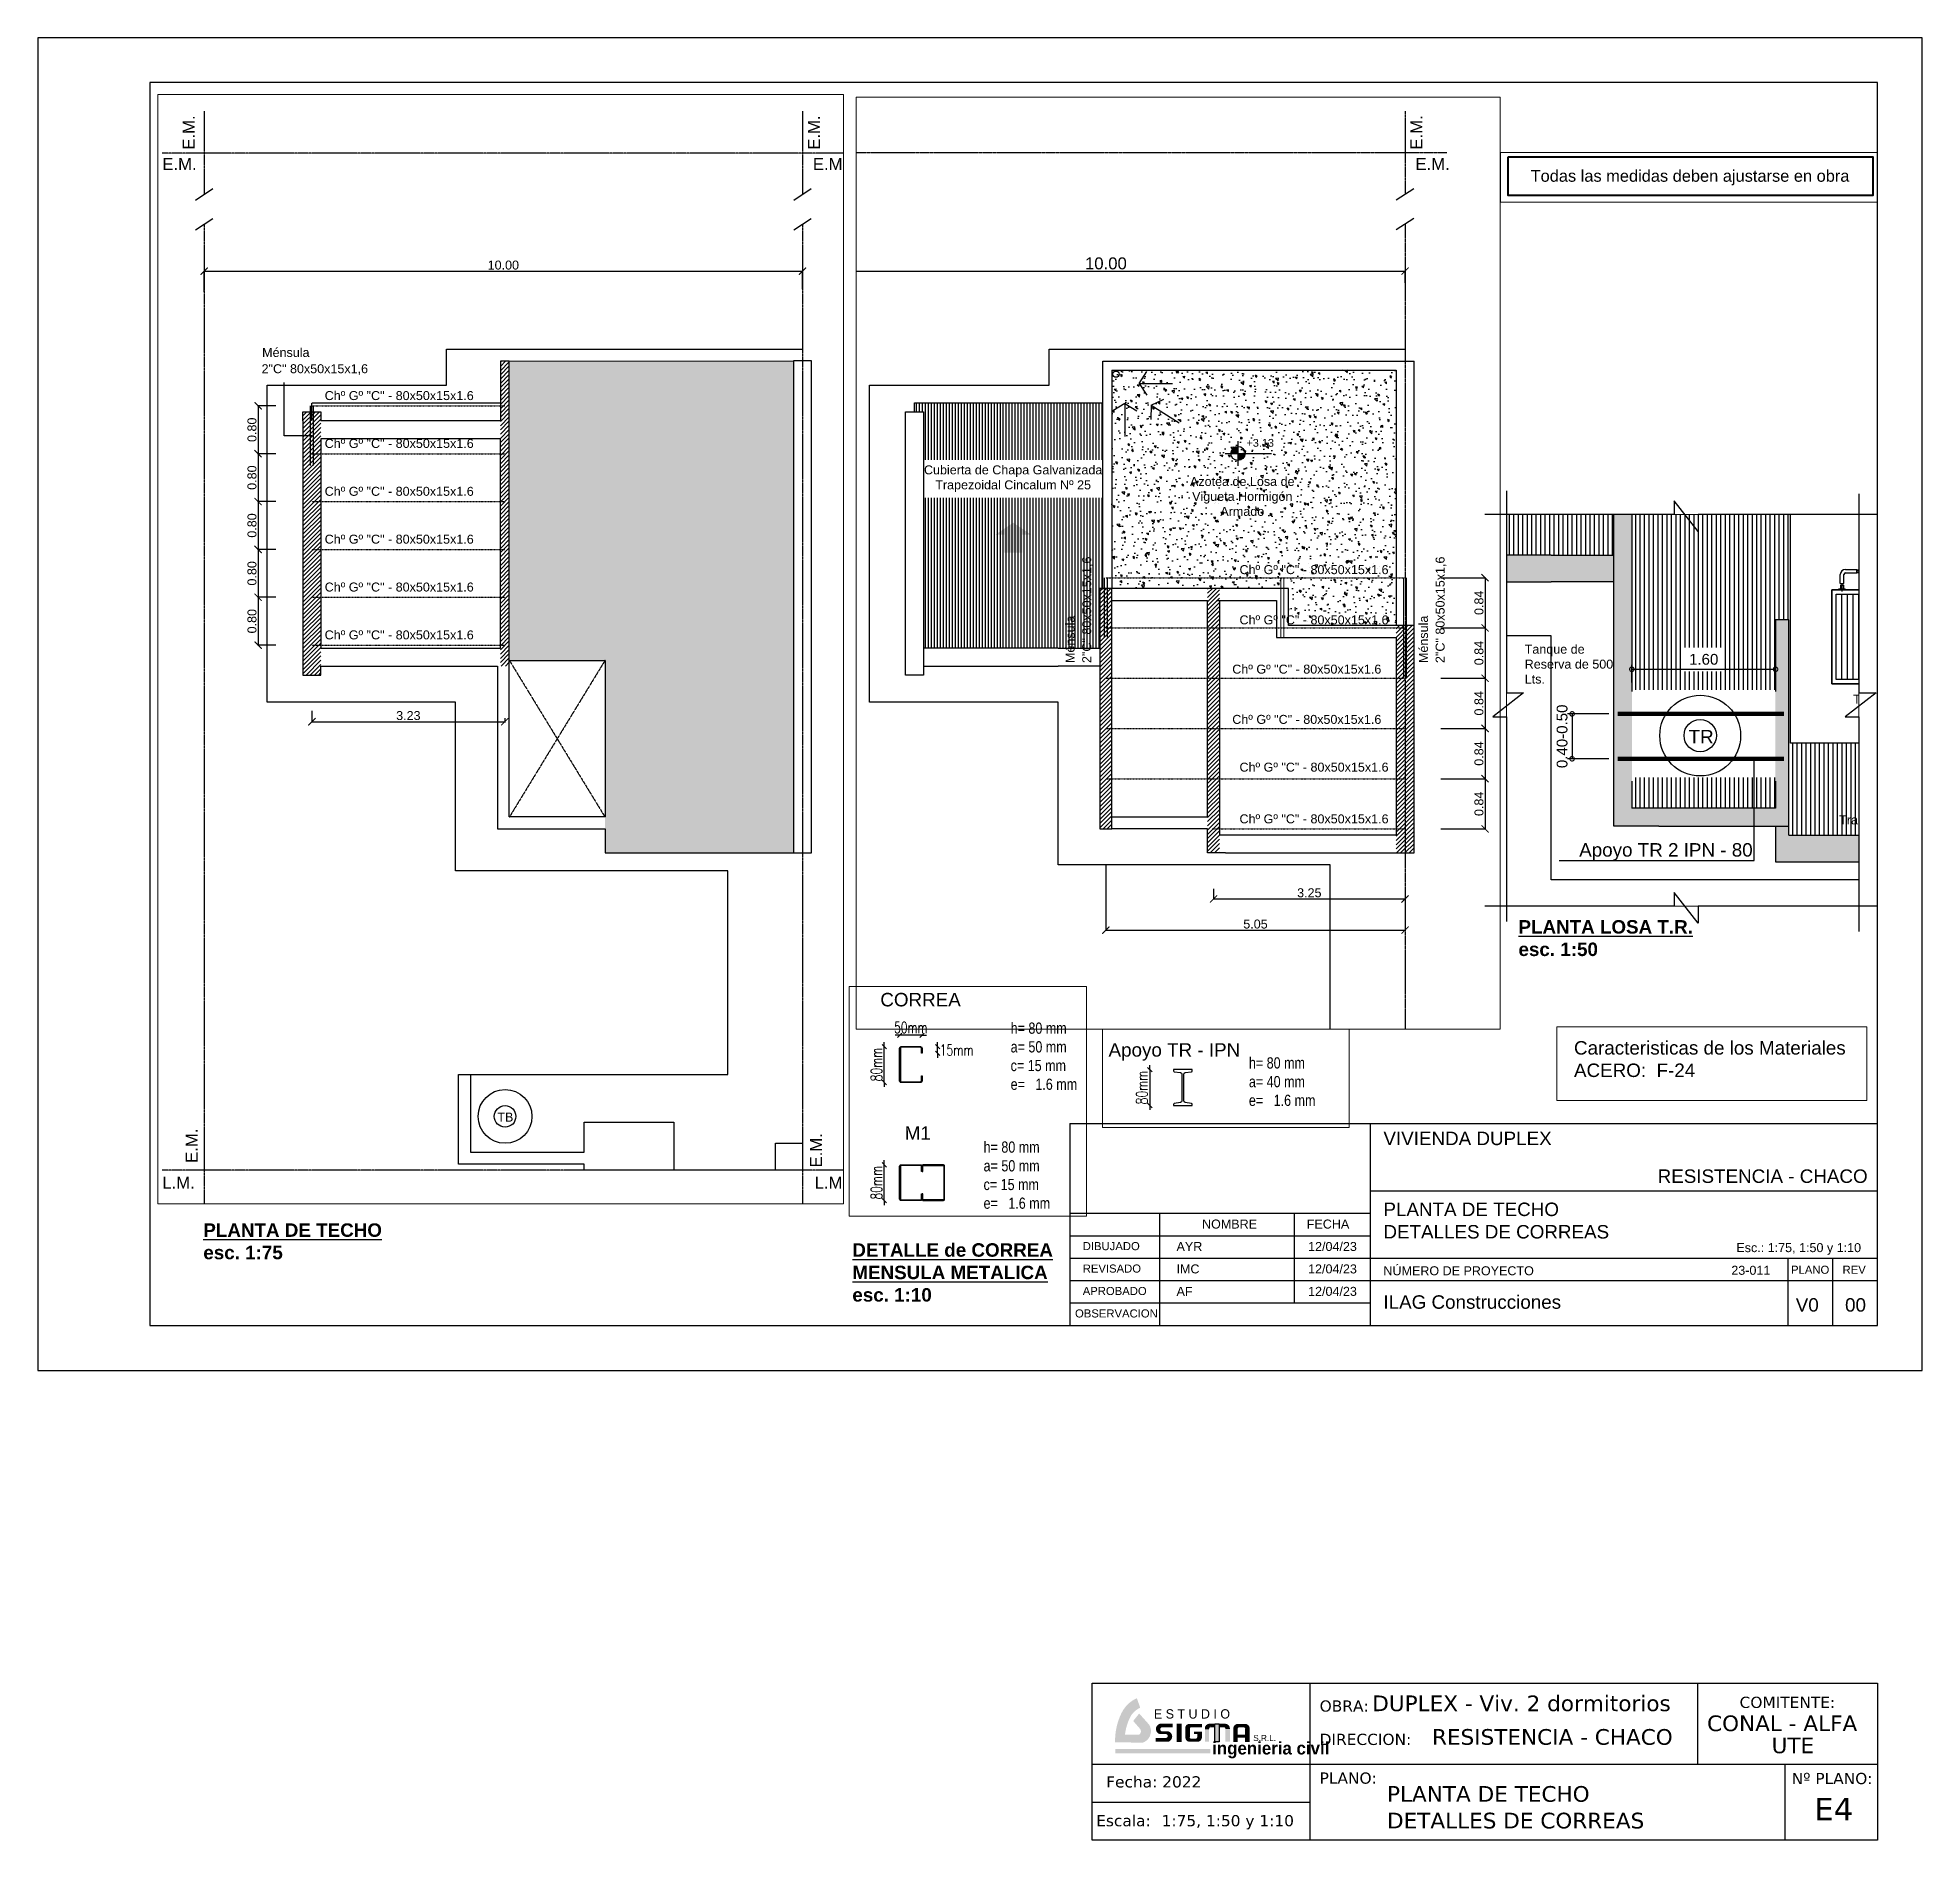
# Paper-space layout 'PL E4' of a CAD drawing. Header units: millimetres. Extents: x -18 to 402, y -108 to 294.
# The model-space entities are those that its viewports show. They can reach past a viewport. Long polylines and large blocks are cut down to what shows.
import ezdxf
from ezdxf.enums import TextEntityAlignment as Align

# ---------------------------------------------------------------- set-up
doc = ezdxf.new("R2010")
doc.units = ezdxf.units.MM
doc.header["$LTSCALE"] = 0.1
doc.header["$MEASUREMENT"] = 0
doc.header["$PDMODE"] = 3
doc.header["$PDSIZE"] = 0.1
for name, pattern in [('ACAD_ISO04W100', [30, 24, -3, 0, -3]), ('ACAD_ISO10W100', [18, 12, -3, 0, -3]), ('DASHDOT2', [12.7, 6.35, -3.175, 0, -3.175]), ('DASHED2', [0.375, 0.25, -0.125]), ('TRAZOS2', [0.375, 0.25, -0.125])]:
    doc.linetypes.add(name, pattern=pattern)
doc.layers.get('DEFPOINTS').update_dxf_attribs({"color": 1})
doc.layers.add('00-COTAS', color=1, linetype='Continuous', lineweight=9)
for name, color, linetype in [('00-texto', 3, 'Continuous'), ('ACCESORIO', 1, 'Continuous'), ('Carpinterias', 7, 'Continuous'), ('CORREAS', 170, 'Continuous'), ('Cotas', 1, 'Continuous'), ('Cuadro de rotulación', 7, 'Continuous'), ('Cubierta', 7, 'Continuous'), ('EJES', 6, 'Continuous'), ('ELMER', 2, 'Continuous'), ('Equipamiento', 7, 'Continuous'), ('ESTRUCTURAS', 3, 'Continuous'), ('HATCH', 10, 'Continuous'), ('MARCO DE CARATULA', 7, 'Continuous'), ('MARCO DE HOJA', 7, 'Continuous'), ('Muros', 7, 'Continuous'), ('Pisos', 1, 'Continuous'), ('recuadro', 18, 'Continuous'), ('TEXTO', 2, 'Continuous'), ('Textos', 7, 'Continuous')]:
    doc.layers.add(name, color=color, linetype=linetype)
doc.styles.add('ARIAL', font='arial.ttf', dxfattribs={"height": 0.18})
doc.styles.add('Arial20', font='arial.ttf', dxfattribs={"height": 0.2})
doc.styles.add('Arial30', font='arial.ttf', dxfattribs={"width": 0.8, "height": 0.3})
doc.styles.add('Arial_1', font='arial.ttf', dxfattribs={"height": 1.8})
doc.styles.add('Arial_2', font='arial.ttf', dxfattribs={"height": 3})
doc.styles.add('COTAS', font='ROMANS.shx', dxfattribs={"width": 0.7})
doc.styles.add('Diego', font='arial.ttf')
doc.styles.get("Standard").update_dxf_attribs({"font": 'arial.ttf'})
doc.styles.add('Verdana', font='verdana.ttf')
doc.dimstyles.new('Cota Diego', dxfattribs={"dimtxt": 0.185, "dimasz": 0.1, "dimexe": 0.05, "dimexo": 0.05, "dimgap": 0.05, "dimtad": 1, "dimdsep": 46, "dimtxsty": 'Standard', "dimblk": 'DOTSMALL', "dimcen": 0.05, "dimclrd": 1, "dimclre": 1, "dimclrt": 1, "dimadec": 0, "dimazin": 0, "dimtfac": 1, "dimtmove": 0, "dimatfit": 3, "dimldrblk": 'DOTSMALL', "dimfxl": 1, "dimlwe": -1, "dimarcsym": 0})
doc.dimstyles.new('COTA-1-100', dxfattribs={"dimtxt": 0.2, "dimasz": 0.12, "dimexe": 0.012, "dimexo": 0.15, "dimgap": 0.025, "dimtad": 1, "dimzin": 0, "dimdsep": 46, "dimtxsty": 'Arial20', "dimblk1": 'ARCHTICK', "dimblk2": 'ARCHTICK', "dimsah": 1, "dimcen": 0.09, "dimclrd": 256, "dimclre": 256, "dimclrt": 256, "dimazin": 0, "dimtfac": 1, "dimtofl": 0, "dimtmove": 2, "dimatfit": 3, "dimldrblk": 'ARCHTICK', "dimfxl": 1, "dimtolj": 1, "dimtzin": 0, "dimarcsym": 0})
doc.dimstyles.new('COTA-20', dxfattribs={"dimscale": 1.75, "dimtxt": 0.015, "dimasz": 0.004, "dimexe": 0.08, "dimexo": 0.1, "dimgap": 0.005, "dimtad": 1, "dimzin": 0, "dimdsep": 46, "dimtxsty": 'COTAS', "dimblk": 'DOT', "dimcen": 0.1, "dimse1": 1, "dimse2": 1, "dimclrd": 256, "dimclre": 256, "dimclrt": 256, "dimadec": 0, "dimazin": 0, "dimtfac": 1, "dimtix": 1, "dimtmove": 2, "dimatfit": 3, "dimldrblk": 'DOT', "dimfxl": 0, "dimtolj": 1, "dimtzin": 0, "dimarcsym": 0})
pattern_1 = [(90, (-70.862726, -93.587193), (-0.05, 3e-18), [])]

psp = doc.layouts.new('PL E4')

# ---------------------------------------------------------------- texts
at = {"char_height": 3, "width": 113.6727, "attachment_point": 2}
for s, insert in [('\\pxql,t53;{\\fArial|b1|i0|c0|p34;\\LPLANTA LOSA T.R.\\P\\lesc. 1:50}', (368.57, 97.04)), ('\\pxql,t53;{\\fArial|b1|i0|c0|p34;\\LPLANTA DE TECHO\\P\\lesc. 1:75}', (75.48, 29.46)), ('\\pxql,t53;{\\fArial|b1|i0|c0|p34;\\LDETALLE de CORREA\\PMENSULA METALICA\\P\\lesc. 1:10}', (220.12, 25.03))]:
    psp.add_mtext(s, dxfattribs=dict(at, insert=insert))
at = {"linetype": 'Continuous', "insert": (324.11, 70.08), "char_height": 3, "attachment_point": 1, "style": 'ARIAL'}
psp.add_mtext('Caracteristicas de los Materiales\\PACERO:  F-24 ', dxfattribs=at)
at = {"layer": '00-texto', "color": 250, "style": 'Verdana'}
psp.add_text('E4', height=5, dxfattribs=at).set_placement((377.65, -103.57))
at = {"layer": 'Cuadro de rotulación', "color": 250, "style": 'Verdana'}
for s, p in [('OBRA:', (267.42, -79.35)), ('COMITENTE:', (361.01, -78.53)), ('DIRECCION:', (267.42, -86.78)), ('PLANO:', (267.42, -95.41)), ('Nº PLANO:', (372.62, -95.5))]:
    psp.add_text(s, height=2.5, dxfattribs=at).set_placement(p)
for s, height, p in [('DUPLEX - Viv. 2 dormitorios', 3.5, (279.15, -77.5)), ('RESISTENCIA - CHACO', 3.5, (292.46, -84.99)), ('CONAL - ALFA', 3.5, (353.76, -81.95)), ('UTE', 3.5, (368.15, -86.87)), ('Fecha: 2022', 2.5, (219.86, -95)), ('PLANTA DE TECHO', 3.5, (282.44, -97.69)), ('Escala:', 2.5, (217.63, -103.65)), ('DETALLES DE CORREAS', 3.5, (282.44, -103.63))]:
    psp.add_text(s, height=height, dxfattribs=at).set_placement(p, align=Align.MIDDLE_LEFT)
psp.add_text('1:75, 1:50 y 1:10', height=2.5, dxfattribs=at).set_placement((246.95, -103.65), align=Align.MIDDLE_CENTER)
at = {"layer": 'Cuadro de rotulación', "lineweight": 9, "attachment_point": 1}
for s, insert, char_height, width, style in [('VIVIENDA DUPLEX', (281.64, 49.9), 3, 123.2995, 'Arial_2'), ('RESISTENCIA - CHACO', (342.75, 41.48), 3, 100.656, 'Arial_2'), ('PLANTA DE TECHO\\PDETALLES DE CORREAS', (281.64, 34.09), 3, 113.3243, 'Arial_2'), ('NOMBRE', (241.21, 30.31), 2, 41.2067, 'ARIAL'), ('FECHA', (264.56, 30.31), 2, 41.2067, 'ARIAL'), ('DIBUJADO', (214.63, 25.29), 1.8, 41.2067, 'Arial_1'), ('AYR', (235.53, 25.31), 2, 41.2067, 'ARIAL'), ('12/04/23', (264.85, 25.31), 2, 41.2067, 'ARIAL'), ('Esc.: 1:75, 1:50 y 1:10', (360.29, 25.05), 2, 30.4383, 'ARIAL'), ('REVISADO', (214.63, 20.29), 1.8, 41.2067, 'Arial_1'), ('IMC', (235.53, 20.31), 2, 41.2067, 'ARIAL'), ('12/04/23', (264.85, 20.31), 2, 41.2067, 'ARIAL'), ('NÚMERO DE PROYECTO', (281.64, 19.9), 2, 41.2067, 'ARIAL'), ('23-011', (359.17, 20), 2, 31.2658, 'ARIAL'), ('PLANO', (372.48, 20.03), 1.8, 10.1814, 'Arial_1'), ('REV', (383.96, 20.03), 1.8, 6.173, 'Arial_1'), ('APROBADO', (214.63, 15.29), 1.8, 41.2067, 'Arial_1'), ('AF', (235.53, 15.31), 2, 41.2067, 'ARIAL'), ('12/04/23', (264.85, 15.31), 2, 41.2067, 'ARIAL'), ('ILAG Construcciones', (281.64, 13.43), 3, 63.3288, 'Arial_2'), ('V0', (373.53, 12.79), 3, 8.2574, 'Arial_2'), ('00', (384.52, 12.79), 3, 8.2574, 'Arial_2'), ('OBSERVACION', (212.91, 10.29), 1.8, 41.2067, 'Arial_1')]:
    psp.add_mtext(s, dxfattribs=dict(at, insert=insert, char_height=char_height, width=width, style=style))
at = {"layer": 'TEXTO', "color": 18, "true_color": 0x000000, "attachment_point": 1}
for s, insert, char_height, width in [('{\\fBankGothic Md BT|b0|i0|c0|p34;E S T U D I O} ', (230.5, -78.82), 2.0738, 90.3419), ('{\\fAgency FB|b1|i0|c0|p34;ingenieria civil} ', (243.47, -86.09), 2.8118, 122.4926), ('{\\fBankGothic Md BT|b0|i0|c0|p34;S.R.L.}', (252.62, -84.54), 1.3687, 59.6254)]:
    psp.add_mtext(s, dxfattribs=dict(at, insert=insert, char_height=char_height, width=width))

msp = doc.modelspace()

# ---------------------------------------------------------------- texts
at = {"layer": 'Cubierta', "color": 1, "insert": (255.877, -2.0559), "char_height": 0.26, "width": 1.302589, "attachment_point": 1}
msp.add_mtext('{\\H0.5x;+3.13 }', dxfattribs=at)
at = {"layer": 'ESTRUCTURAS', "style": 'Arial30'}
for s, p in [('CORREA', (244.3667, -18.9423)), ('M1', (244.4211, -19.2395)), ('Apoyo TR - IPN', (244.2992, -19.4575))]:
    msp.add_text(s, height=0.03, dxfattribs=at).set_placement(p)
at = {"layer": 'ESTRUCTURAS', "char_height": 0.025, "width": 0.228288, "attachment_point": 1, "style": 'Arial30'}
for s, insert in [('h= 80 mm\\Pa= 50 mm\\Pc= 15 mm\\Pe=   1.6 mm', (244.6571, -18.9783)), ('h= 80 mm\\Pa= 50 mm\\Pc= 15 mm\\Pe=   1.6 mm', (244.5968, -19.2434)), ('h= 80 mm\\Pa= 40 mm\\Pe=   1.6 mm', (244.612, -19.459))]:
    msp.add_mtext(s, dxfattribs=dict(at, insert=insert))
at = {"layer": 'Pisos', "color": 1, "insert": (179.0269, 96.9036), "char_height": 0.15, "width": 0.248602, "attachment_point": 1, "style": 'ARIAL'}
msp.add_mtext('TR', dxfattribs=at)
at = {"layer": 'TEXTO', "style": 'Arial30'}
for s, p in [('Apoyo TR 2 IPN - 80', (177.8078, 95.4923)), ('Ménsula', (234.1658, -0.6826)), ('2"C" 80x50x15x1,6', (234.1567, -0.9545)), ('Chº Gº "C" - 80x50x15x1.6', (235.2114, -1.4032)), ('Chº Gº "C" - 80x50x15x1.6', (235.2114, -2.2032)), ('Chº Gº "C" - 80x50x15x1.6', (235.2114, -3.0032)), ('Chº Gº "C" - 80x50x15x1.6', (235.2114, -3.8032)), ('Chº Gº "C" - 80x50x15x1.6', (255.7608, -4.315)), ('Chº Gº "C" - 80x50x15x1.6', (235.2114, -4.6032)), ('Chº Gº "C" - 80x50x15x1.6', (255.7608, -5.1549)), ('Chº Gº "C" - 80x50x15x1.6', (235.2114, -5.4032)), ('Chº Gº "C" - 80x50x15x1.6', (255.6399, -5.9779)), ('Chº Gº "C" - 80x50x15x1.6', (255.6399, -6.8179)), ('Chº Gº "C" - 80x50x15x1.6', (255.7608, -7.6158)), ('Chº Gº "C" - 80x50x15x1.6', (255.7608, -8.4809))]:
    msp.add_text(s, height=0.15, dxfattribs=at).set_placement(p)
for s, p in [('2"C" 80x50x15x1,6', (253.2825, -5.8011)), ('2"C" 80x50x15x1,6', (259.1887, -5.8011)), ('Ménsula', (253.004, -5.8011)), ('Ménsula', (258.9102, -5.8011))]:
    msp.add_text(s, height=0.15, rotation=90, dxfattribs=at).set_placement(p)
at = {"layer": 'Textos', "linetype": 'Continuous', "style": 'ARIAL'}
msp.add_text('Todas las medidas deben ajustarse en obra', height=0.26145, dxfattribs=at).set_placement((276.1829, 69.8619))
at = {"layer": 'Textos', "color": 2}
for s, insert, char_height, width, attachment_point, style in [('\\pxql;Tanque de Reserva de 500 Lts.', (177.2006, 97.8538), 0.1, 1.131416, 1, 'ARIAL'), ('\\pxqc;Cubierta de Ch°G°\\PTrapezoidal Cincalum Nº 25', (180.1629, 96.1187), 0.1, 2.819176, 1, 'ARIAL'), ('E.M.', (232.4972, 2.442), 0.2, 0.738387, 7, 'Diego'), ('E.M.', (243.371, 2.442), 0.2, 0.738387, 7, 'Diego'), ('E.M.', (258.7014, 2.442), 0.2, 0.738387, 7, 'Diego'), ('L.M.', (232.4973, -14.5821), 0.2, 0.601279, 7, 'Diego'), ('L.M.', (243.3999, -14.5821), 0.2, 0.601279, 7, 'Diego')]:
    msp.add_mtext(s, dxfattribs=dict(at, insert=insert, char_height=char_height, width=width, attachment_point=attachment_point, style=style))
at = {"layer": 'Textos', "color": 2, "linetype": 'ACAD_ISO10W100', "insert": (183.0677, 97.2971), "char_height": 0.1, "width": 2.81743, "attachment_point": 3, "style": 'ARIAL'}
msp.add_mtext('\\pxqc;TERMOTANQUE SOLAR\\PDUAL 200 lts{\\fArial|b0|i0|c186|p34;.}', dxfattribs=at)
at = {"layer": 'Textos', "color": 2, "char_height": 0.2, "width": 0.738387, "attachment_point": 3, "rotation": 90, "style": 'Diego'}
for insert in [(232.8399, 3.3556), (243.2875, 3.3547), (258.6178, 3.3547), (232.8873, -13.5791), (243.3248, -13.6558)]:
    msp.add_mtext('E.M.', dxfattribs=dict(at, insert=insert))
at = {"layer": 'Textos', "color": 1, "char_height": 0.15, "attachment_point": 1, "style": 'ARIAL'}
for s, insert, width in [('\\pxqc;Cubierta de Chapa Galvanizada\\PTrapezoidal Cincalum Nº 25', (250.4777, -2.4974), 3), ('\\pxqc;Azotea de Losa de Vigueta Hormigón Armado', (254.6817, -2.691), 2.250601)]:
    msp.add_mtext(s, dxfattribs=dict(at, insert=insert, width=width))
at = {"layer": 'Textos', "color": 2, "ltscale": 0.01, "insert": (238.0972, -13.3136), "char_height": 0.15, "width": 0.248602, "attachment_point": 1, "style": 'ARIAL'}
msp.add_mtext('TB', dxfattribs=at)

# ---------------------------------------------------------------- blocks, each defined once
blk = doc.blocks.new('_Oblique')
at = {"color": 0, "linetype": 'ByBlock', "lineweight": -2}
blk.add_line((-0.5, -0.5), (0.5, 0.5), dxfattribs=at)
blk = doc.blocks.new('*D6')
at = {"layer": '00-COTAS', "lineweight": -2, "transparency": 16777216}
for p, q in [((244.4097, -19.0068), (244.3997, -19.0068)), ((244.4597, -19.0068), (244.4097, -19.0068)), ((244.4597, -19.0068), (244.4697, -19.0068))]:
    blk.add_line(p, q, dxfattribs=at)
at = {"layer": 'DEFPOINTS', "color": 0, "transparency": 16777216}
for p in [(244.4097, -19.0068), (244.4097, -19.0432), (244.4597, -19.041)]:
    blk.add_point(p, dxfattribs=at)
at = {"layer": '00-COTAS', "lineweight": -2, "transparency": 16777216, "xscale": 0.01, "yscale": 0.01, "zscale": 0.01}
blk.add_blockref('_Oblique', (244.4097, -19.0068), dxfattribs=at)
at = {"layer": '00-COTAS', "lineweight": -2, "transparency": 16777216, "xscale": 0.01, "yscale": 0.01, "zscale": 0.01, "rotation": 180}
blk.add_blockref('_Oblique', (244.4597, -19.0068), dxfattribs=at)
at = {"layer": '00-COTAS', "transparency": 16777216, "insert": (244.4347, -18.9893), "char_height": 0.025, "attachment_point": 5, "style": 'COTAS'}
blk.add_mtext('\\A1;50mm', dxfattribs=at)
blk = doc.blocks.new('_Dot')
at = {"color": 0, "linetype": 'ByBlock', "lineweight": -2}
blk.add_line((-0.5, 0), (-1, 0), dxfattribs=at)
at = {"color": 0, "linetype": 'ByBlock', "const_width": 0.5}
blk.add_lwpolyline([(-0.25, 0, 1), (0.25, 0, 1)], format="xyb", close=True, dxfattribs=at)
blk = doc.blocks.new('*D7')
at = {"layer": '00-COTAS', "lineweight": -2, "transparency": 16777216}
for p, q in [((244.3756, -19.0319), (244.3756, -19.0219)), ((244.3756, -19.1119), (244.3756, -19.0319)), ((244.3756, -19.1119), (244.3756, -19.1219))]:
    blk.add_line(p, q, dxfattribs=at)
at = {"layer": 'DEFPOINTS', "color": 0, "transparency": 16777216}
for p in [(244.3756, -19.0319), (244.4192, -19.0319), (244.4192, -19.1119)]:
    blk.add_point(p, dxfattribs=at)
at = {"layer": '00-COTAS', "lineweight": -2, "transparency": 16777216, "xscale": 0.01, "yscale": 0.01, "zscale": 0.01}
for p, rotation in [((244.3756, -19.0319), 270), ((244.3756, -19.1119), 90)]:
    blk.add_blockref('_Oblique', p, dxfattribs=dict(at, rotation=rotation))
at = {"layer": '00-COTAS', "transparency": 16777216, "insert": (244.3581, -19.0719), "char_height": 0.025, "attachment_point": 5, "rotation": 90, "style": 'COTAS'}
blk.add_mtext('\\A1;80mm', dxfattribs=at)
blk = doc.blocks.new('*D8')
at = {"layer": '00-COTAS', "lineweight": -2, "transparency": 16777216}
for p, q in [((244.4943, -19.0319), (244.4943, -19.0219)), ((244.4943, -19.0469), (244.4943, -19.0319)), ((244.4943, -19.0469), (244.4943, -19.0569))]:
    blk.add_line(p, q, dxfattribs=at)
at = {"layer": 'DEFPOINTS', "color": 0, "transparency": 16777216}
for p in [(244.446, -19.0319), (244.4581, -19.0469), (244.4943, -19.0319)]:
    blk.add_point(p, dxfattribs=at)
at = {"layer": '00-COTAS', "lineweight": -2, "transparency": 16777216, "xscale": 0.01, "yscale": 0.01, "zscale": 0.01}
for p, rotation in [((244.4943, -19.0319), 270), ((244.4943, -19.0469), 90)]:
    blk.add_blockref('_Oblique', p, dxfattribs=dict(at, rotation=rotation))
at = {"layer": '00-COTAS', "transparency": 16777216, "insert": (244.5368, -19.0394), "char_height": 0.025, "attachment_point": 5, "style": 'COTAS'}
blk.add_mtext('\\A1;15mm', dxfattribs=at)
blk = doc.blocks.new('*D9')
at = {"layer": '00-COTAS', "lineweight": -2, "transparency": 16777216}
for p, q in [((244.3756, -19.2953), (244.3756, -19.2853)), ((244.3756, -19.3753), (244.3756, -19.2953)), ((244.3756, -19.3753), (244.3756, -19.3853))]:
    blk.add_line(p, q, dxfattribs=at)
at = {"layer": 'DEFPOINTS', "color": 0, "transparency": 16777216}
for p in [(244.3756, -19.2953), (244.4192, -19.2953), (244.4192, -19.3753)]:
    blk.add_point(p, dxfattribs=at)
at = {"layer": '00-COTAS', "lineweight": -2, "transparency": 16777216, "xscale": 0.01, "yscale": 0.01, "zscale": 0.01}
for p, rotation in [((244.3756, -19.2953), 270), ((244.3756, -19.3753), 90)]:
    blk.add_blockref('_Oblique', p, dxfattribs=dict(at, rotation=rotation))
at = {"layer": '00-COTAS', "transparency": 16777216, "insert": (244.3581, -19.3353), "char_height": 0.025, "attachment_point": 5, "rotation": 90, "style": 'COTAS'}
blk.add_mtext('\\A1;80mm', dxfattribs=at)
blk = doc.blocks.new('_DotSmall')
at = {"color": 0, "linetype": 'ByBlock', "const_width": 0.5}
blk.add_lwpolyline([(-0.0625, 0, 1), (0.0625, 0, 1)], format="xyb", close=True, dxfattribs=at)
blk = doc.blocks.new('*D76')
at = {"color": 1, "linetype": 'Continuous', "transparency": 16777216}
for p, q in [((178.3945, 97.4326), (178.3945, 97.6299)), ((179.9957, 97.4326), (179.9957, 97.6299))]:
    blk.add_line(p, q, dxfattribs=at)
at = {"color": 1, "linetype": 'Continuous', "lineweight": -2, "transparency": 16777216}
blk.add_line((178.3945, 97.5799), (179.9957, 97.5799), dxfattribs=at)
at = {"layer": 'DEFPOINTS', "color": 0, "linetype": 'Continuous', "transparency": 16777216}
for p in [(179.9957, 97.5799), (178.3945, 97.3326), (179.9957, 97.3326)]:
    blk.add_point(p, dxfattribs=at)
at = {"color": 1, "linetype": 'Continuous', "lineweight": -2, "transparency": 16777216, "xscale": 0.1, "yscale": 0.1, "zscale": 0.1, "rotation": 180}
blk.add_blockref('_DotSmall', (178.3945, 97.5799), dxfattribs=at)
at = {"color": 1, "linetype": 'Continuous', "lineweight": -2, "transparency": 16777216, "xscale": 0.1, "yscale": 0.1, "zscale": 0.1}
blk.add_blockref('_DotSmall', (179.9957, 97.5799), dxfattribs=at)
at = {"color": 1, "linetype": 'Continuous', "transparency": 16777216, "insert": (179.1951, 97.6899), "char_height": 0.12, "attachment_point": 5}
blk.add_mtext('1.60', dxfattribs=at)
blk = doc.blocks.new('UNION')
at = {"layer": 'ACCESORIO'}
for p, q in [((4193.8368, 1802.6519), (4193.8368, 1802.6919)), ((4193.8368, 1802.6919), (4193.8668, 1802.6919)), ((4193.8668, 1802.6919), (4193.8668, 1802.6519)), ((4193.8168, 1802.6419), (4193.8168, 1802.6519)), ((4193.8168, 1802.6519), (4193.8368, 1802.6519)), ((4193.8368, 1802.6519), (4193.8868, 1802.6519)), ((4193.8868, 1802.6419), (4193.8868, 1802.6519))]:
    blk.add_line(p, q, dxfattribs=at)
blk = doc.blocks.new('*D83')
at = {"color": 1, "transparency": 16777216}
for p, q in [((178.1373, 97.0826), (177.6788, 97.0826)), ((178.1373, 96.5826), (177.6788, 96.5826))]:
    blk.add_line(p, q, dxfattribs=at)
at = {"color": 1, "lineweight": -2, "transparency": 16777216}
blk.add_line((177.7288, 97.0826), (177.7288, 96.5826), dxfattribs=at)
at = {"layer": 'DEFPOINTS', "color": 0, "transparency": 16777216}
for p in [(178.2373, 97.0826), (177.7288, 96.5826), (178.2373, 96.5826)]:
    blk.add_point(p, dxfattribs=at)
at = {"color": 1, "lineweight": -2, "transparency": 16777216, "xscale": 0.1, "yscale": 0.1, "zscale": 0.1}
for p, rotation in [((177.7288, 97.0826), 90), ((177.7288, 96.5826), 270)]:
    blk.add_blockref('_DotSmall', p, dxfattribs=dict(at, rotation=rotation))
at = {"color": 1, "transparency": 16777216, "insert": (177.6176, 96.8326), "char_height": 0.12, "width": 0.311296, "attachment_point": 5, "rotation": 90}
blk.add_mtext('0.40-0.50', dxfattribs=at)
blk = doc.blocks.new('_ARCHTICK')
at = {"color": 0, "linetype": 'ByBlock', "const_width": 0.15}
blk.add_lwpolyline([(-0.5, -0.5), (0.5, 0.5)], dxfattribs=at)
blk = doc.blocks.new('*D92')
at = {"layer": 'Cotas', "lineweight": -2, "transparency": 16777216}
for p, q in [((233.1973, 0.7506), (243.1973, 0.7506)), ((233.1973, 0.4034), (233.1973, 0.7386)), ((243.1973, 0.4514), (243.1973, 0.7386))]:
    blk.add_line(p, q, dxfattribs=at)
at = {"layer": 'DEFPOINTS', "color": 0, "transparency": 16777216}
for p in [(243.1973, 1.0514), (233.1973, 1.0034), (243.1973, 0.7506)]:
    blk.add_point(p, dxfattribs=at)
at = {"layer": 'Cotas', "lineweight": -2, "transparency": 16777216, "xscale": 0.12, "yscale": 0.12, "zscale": 0.12, "rotation": 180}
blk.add_blockref('_ARCHTICK', (233.1973, 0.7506), dxfattribs=at)
at = {"layer": 'Cotas', "lineweight": -2, "transparency": 16777216, "xscale": 0.12, "yscale": 0.12, "zscale": 0.12}
blk.add_blockref('_ARCHTICK', (243.1973, 0.7506), dxfattribs=at)
at = {"layer": 'Cotas', "color": 2, "transparency": 16777216, "insert": (238.1973, 0.8521), "char_height": 0.15, "attachment_point": 5}
blk.add_mtext('\\A1;10.00', dxfattribs=at)
blk = doc.blocks.new('*D137')
at = {"layer": 'Cotas', "lineweight": -2, "transparency": 16777216}
for p, q in [((234.3973, -1.4995), (234.0861, -1.4995)), ((234.0981, -1.4995), (234.0981, -2.2995)), ((234.3973, -2.2995), (234.0861, -2.2995))]:
    blk.add_line(p, q, dxfattribs=at)
at = {"layer": 'DEFPOINTS', "color": 0, "transparency": 16777216}
for p in [(234.9973, -1.4995), (234.0981, -2.2995), (234.9973, -2.2995)]:
    blk.add_point(p, dxfattribs=at)
at = {"layer": 'Cotas', "lineweight": -2, "transparency": 16777216, "xscale": 0.12, "yscale": 0.12, "zscale": 0.12}
for p, rotation in [((234.0981, -1.4995), 90), ((234.0981, -2.2995), 270)]:
    blk.add_blockref('_ARCHTICK', p, dxfattribs=dict(at, rotation=rotation))
at = {"layer": 'Cotas', "color": 2, "transparency": 16777216, "insert": (233.9965, -1.8995), "char_height": 0.15, "attachment_point": 5, "rotation": 90}
blk.add_mtext('\\A1;0.80', dxfattribs=at)
blk = doc.blocks.new('*D93')
at = {"layer": 'Cotas', "lineweight": -2, "transparency": 16777216}
for p, q in [((234.3973, -2.2995), (234.0861, -2.2995)), ((234.0981, -2.2995), (234.0981, -3.0995)), ((234.3973, -3.0995), (234.0861, -3.0995))]:
    blk.add_line(p, q, dxfattribs=at)
at = {"layer": 'DEFPOINTS', "color": 0, "transparency": 16777216}
for p in [(234.9973, -2.2995), (234.0981, -3.0995), (234.9973, -3.0995)]:
    blk.add_point(p, dxfattribs=at)
at = {"layer": 'Cotas', "lineweight": -2, "transparency": 16777216, "xscale": 0.12, "yscale": 0.12, "zscale": 0.12}
for p, rotation in [((234.0981, -2.2995), 90), ((234.0981, -3.0995), 270)]:
    blk.add_blockref('_ARCHTICK', p, dxfattribs=dict(at, rotation=rotation))
at = {"layer": 'Cotas', "color": 2, "transparency": 16777216, "insert": (233.9965, -2.6995), "char_height": 0.15, "attachment_point": 5, "rotation": 90}
blk.add_mtext('\\A1;0.80', dxfattribs=at)
blk = doc.blocks.new('*D94')
at = {"layer": 'Cotas', "lineweight": -2, "transparency": 16777216}
for p, q in [((234.3973, -3.0995), (234.0861, -3.0995)), ((234.0981, -3.0995), (234.0981, -3.8995)), ((234.3973, -3.8995), (234.0861, -3.8995))]:
    blk.add_line(p, q, dxfattribs=at)
at = {"layer": 'DEFPOINTS', "color": 0, "transparency": 16777216}
for p in [(234.9973, -3.0995), (234.0981, -3.8995), (234.9973, -3.8995)]:
    blk.add_point(p, dxfattribs=at)
at = {"layer": 'Cotas', "lineweight": -2, "transparency": 16777216, "xscale": 0.12, "yscale": 0.12, "zscale": 0.12}
for p, rotation in [((234.0981, -3.0995), 90), ((234.0981, -3.8995), 270)]:
    blk.add_blockref('_ARCHTICK', p, dxfattribs=dict(at, rotation=rotation))
at = {"layer": 'Cotas', "color": 2, "transparency": 16777216, "insert": (233.9965, -3.4995), "char_height": 0.15, "attachment_point": 5, "rotation": 90}
blk.add_mtext('\\A1;0.80', dxfattribs=at)
blk = doc.blocks.new('*D95')
at = {"layer": 'Cotas', "lineweight": -2, "transparency": 16777216}
for p, q in [((234.3973, -3.8995), (234.0861, -3.8995)), ((234.0981, -3.8995), (234.0981, -4.6995)), ((234.3973, -4.6995), (234.0861, -4.6995))]:
    blk.add_line(p, q, dxfattribs=at)
at = {"layer": 'DEFPOINTS', "color": 0, "transparency": 16777216}
for p in [(234.9973, -3.8995), (234.0981, -4.6995), (234.9973, -4.6995)]:
    blk.add_point(p, dxfattribs=at)
at = {"layer": 'Cotas', "lineweight": -2, "transparency": 16777216, "xscale": 0.12, "yscale": 0.12, "zscale": 0.12}
for p, rotation in [((234.0981, -3.8995), 90), ((234.0981, -4.6995), 270)]:
    blk.add_blockref('_ARCHTICK', p, dxfattribs=dict(at, rotation=rotation))
at = {"layer": 'Cotas', "color": 2, "transparency": 16777216, "insert": (233.9965, -4.2995), "char_height": 0.15, "attachment_point": 5, "rotation": 90}
blk.add_mtext('\\A1;0.80', dxfattribs=at)
blk = doc.blocks.new('*D96')
at = {"layer": 'Cotas', "lineweight": -2, "transparency": 16777216}
for p, q in [((234.3973, -4.6995), (234.0861, -4.6995)), ((234.0981, -4.6995), (234.0981, -5.4995)), ((234.3973, -5.4995), (234.0861, -5.4995))]:
    blk.add_line(p, q, dxfattribs=at)
at = {"layer": 'DEFPOINTS', "color": 0, "transparency": 16777216}
for p in [(234.9973, -4.6995), (234.0981, -5.4995), (234.9973, -5.4995)]:
    blk.add_point(p, dxfattribs=at)
at = {"layer": 'Cotas', "lineweight": -2, "transparency": 16777216, "xscale": 0.12, "yscale": 0.12, "zscale": 0.12}
for p, rotation in [((234.0981, -4.6995), 90), ((234.0981, -5.4995), 270)]:
    blk.add_blockref('_ARCHTICK', p, dxfattribs=dict(at, rotation=rotation))
at = {"layer": 'Cotas', "color": 2, "transparency": 16777216, "insert": (233.9965, -5.0995), "char_height": 0.15, "attachment_point": 5, "rotation": 90}
blk.add_mtext('\\A1;0.80', dxfattribs=at)
blk = doc.blocks.new('*D138')
at = {"layer": 'Cotas', "lineweight": -2, "transparency": 16777216}
for p, q in [((234.9973, -6.5995), (234.9973, -6.7912)), ((238.2223, -6.7225), (238.2223, -6.7912)), ((234.9973, -6.7792), (238.2223, -6.7792))]:
    blk.add_line(p, q, dxfattribs=at)
at = {"layer": 'DEFPOINTS', "color": 0, "transparency": 16777216}
for p in [(234.9973, -5.9995), (238.2223, -6.1225), (238.2223, -6.7792)]:
    blk.add_point(p, dxfattribs=at)
at = {"layer": 'Cotas', "lineweight": -2, "transparency": 16777216, "xscale": 0.12, "yscale": 0.12, "zscale": 0.12, "rotation": 180}
blk.add_blockref('_ARCHTICK', (234.9973, -6.7792), dxfattribs=at)
at = {"layer": 'Cotas', "lineweight": -2, "transparency": 16777216, "xscale": 0.12, "yscale": 0.12, "zscale": 0.12}
blk.add_blockref('_ARCHTICK', (238.2223, -6.7792), dxfattribs=at)
at = {"layer": 'Cotas', "color": 2, "transparency": 16777216, "insert": (236.6098, -6.6776), "char_height": 0.15, "attachment_point": 5}
blk.add_mtext('\\A1;3.23', dxfattribs=at)
blk = doc.blocks.new('*D86')
at = {"layer": 'Cotas', "lineweight": -2, "transparency": 16777216}
for p, q in [((248.5277, 0.7506), (258.5277, 0.7506)), ((248.5277, 0.5034), (248.5277, 0.7386)), ((258.5277, 0.5514), (258.5277, 0.7386))]:
    blk.add_line(p, q, dxfattribs=at)
at = {"layer": 'DEFPOINTS', "color": 0, "transparency": 16777216}
for p in [(258.5277, 1.0514), (248.5277, 1.0034), (258.5277, 0.7506)]:
    blk.add_point(p, dxfattribs=at)
at = {"layer": 'Cotas', "lineweight": -2, "transparency": 16777216, "xscale": 0.12, "yscale": 0.12, "zscale": 0.12, "rotation": 180}
blk.add_blockref('_ARCHTICK', (248.5277, 0.7506), dxfattribs=at)
at = {"layer": 'Cotas', "lineweight": -2, "transparency": 16777216, "xscale": 0.12, "yscale": 0.12, "zscale": 0.12}
blk.add_blockref('_ARCHTICK', (258.5277, 0.7506), dxfattribs=at)
at = {"layer": 'Cotas', "color": 2, "transparency": 16777216, "insert": (253.5277, 0.8777), "char_height": 0.2, "attachment_point": 5, "style": 'Arial20'}
blk.add_mtext('\\A1;10.00', dxfattribs=at)
blk = doc.blocks.new('Nivel Planta')
at = {"layer": 'Cubierta'}
h = blk.add_hatch(color=1, dxfattribs=at)
h.paths.add_polyline_path([(509.8507, 209.4131, 0.414214), (509.7327, 209.2951), (509.8507, 209.2951)])
h.paths.add_polyline_path([(509.9687, 209.2951), (509.8507, 209.2951), (509.8507, 209.1771, 0.414214)])
at = {"layer": 'Cotas', "color": 1}
for p, q in [((509.8507, 209.4986), (509.8507, 209.0904)), ((509.6361, 209.2951), (510.4131, 209.2951))]:
    blk.add_line(p, q, dxfattribs=at)
blk.add_circle((509.8507, 209.2951), 0.118, dxfattribs=at)
blk = doc.blocks.new('*D117')
at = {"layer": 'Cotas', "lineweight": -2, "transparency": 16777216}
for p, q in [((259.1277, -4.3742), (259.8769, -4.3742)), ((259.8649, -4.3742), (259.8649, -5.2142)), ((259.1277, -5.2142), (259.8769, -5.2142))]:
    blk.add_line(p, q, dxfattribs=at)
at = {"layer": 'DEFPOINTS', "color": 0, "transparency": 16777216}
for p in [(258.5277, -4.3742), (258.5277, -5.2142), (259.8649, -5.2142)]:
    blk.add_point(p, dxfattribs=at)
at = {"layer": 'Cotas', "lineweight": -2, "transparency": 16777216, "xscale": 0.12, "yscale": 0.12, "zscale": 0.12}
for p, rotation in [((259.8649, -4.3742), 90), ((259.8649, -5.2142), 270)]:
    blk.add_blockref('_ARCHTICK', p, dxfattribs=dict(at, rotation=rotation))
at = {"layer": 'Cotas', "color": 2, "transparency": 16777216, "insert": (259.7634, -4.7942), "char_height": 0.15, "attachment_point": 5, "rotation": 90}
blk.add_mtext('\\A1;0.84', dxfattribs=at)
blk = doc.blocks.new('*D118')
at = {"layer": 'Cotas', "lineweight": -2, "transparency": 16777216}
for p, q in [((259.1277, -5.2142), (259.8769, -5.2142)), ((259.8649, -5.2142), (259.8649, -6.0542)), ((259.1277, -6.0542), (259.8769, -6.0542))]:
    blk.add_line(p, q, dxfattribs=at)
at = {"layer": 'DEFPOINTS', "color": 0, "transparency": 16777216}
for p in [(258.5277, -5.2142), (258.5277, -6.0542), (259.8649, -6.0542)]:
    blk.add_point(p, dxfattribs=at)
at = {"layer": 'Cotas', "lineweight": -2, "transparency": 16777216, "xscale": 0.12, "yscale": 0.12, "zscale": 0.12}
for p, rotation in [((259.8649, -5.2142), 90), ((259.8649, -6.0542), 270)]:
    blk.add_blockref('_ARCHTICK', p, dxfattribs=dict(at, rotation=rotation))
at = {"layer": 'Cotas', "color": 2, "transparency": 16777216, "insert": (259.7634, -5.6342), "char_height": 0.15, "attachment_point": 5, "rotation": 90}
blk.add_mtext('\\A1;0.84', dxfattribs=at)
blk = doc.blocks.new('*D119')
at = {"layer": 'Cotas', "lineweight": -2, "transparency": 16777216}
for p, q in [((259.1277, -6.0542), (259.8769, -6.0542)), ((259.8649, -6.0542), (259.8649, -6.8942)), ((259.1277, -6.8942), (259.8769, -6.8942))]:
    blk.add_line(p, q, dxfattribs=at)
at = {"layer": 'DEFPOINTS', "color": 0, "transparency": 16777216}
for p in [(258.5277, -6.0542), (258.5277, -6.8942), (259.8649, -6.8942)]:
    blk.add_point(p, dxfattribs=at)
at = {"layer": 'Cotas', "lineweight": -2, "transparency": 16777216, "xscale": 0.12, "yscale": 0.12, "zscale": 0.12}
for p, rotation in [((259.8649, -6.0542), 90), ((259.8649, -6.8942), 270)]:
    blk.add_blockref('_ARCHTICK', p, dxfattribs=dict(at, rotation=rotation))
at = {"layer": 'Cotas', "color": 2, "transparency": 16777216, "insert": (259.7634, -6.4742), "char_height": 0.15, "attachment_point": 5, "rotation": 90}
blk.add_mtext('\\A1;0.84', dxfattribs=at)
blk = doc.blocks.new('*D120')
at = {"layer": 'Cotas', "lineweight": -2, "transparency": 16777216}
for p, q in [((259.1277, -6.8942), (259.8769, -6.8942)), ((259.8649, -6.8942), (259.8649, -7.7342)), ((259.1277, -7.7342), (259.8769, -7.7342))]:
    blk.add_line(p, q, dxfattribs=at)
at = {"layer": 'DEFPOINTS', "color": 0, "transparency": 16777216}
for p in [(258.5277, -6.8942), (258.5277, -7.7342), (259.8649, -7.7342)]:
    blk.add_point(p, dxfattribs=at)
at = {"layer": 'Cotas', "lineweight": -2, "transparency": 16777216, "xscale": 0.12, "yscale": 0.12, "zscale": 0.12}
for p, rotation in [((259.8649, -6.8942), 90), ((259.8649, -7.7342), 270)]:
    blk.add_blockref('_ARCHTICK', p, dxfattribs=dict(at, rotation=rotation))
at = {"layer": 'Cotas', "color": 2, "transparency": 16777216, "insert": (259.7634, -7.3142), "char_height": 0.15, "attachment_point": 5, "rotation": 90}
blk.add_mtext('\\A1;0.84', dxfattribs=at)
blk = doc.blocks.new('*D121')
at = {"layer": 'Cotas', "lineweight": -2, "transparency": 16777216}
for p, q in [((259.1277, -7.7342), (259.8769, -7.7342)), ((259.8649, -7.7342), (259.8649, -8.5742)), ((259.1277, -8.5742), (259.8769, -8.5742))]:
    blk.add_line(p, q, dxfattribs=at)
at = {"layer": 'DEFPOINTS', "color": 0, "transparency": 16777216}
for p in [(258.5277, -7.7342), (258.5277, -8.5742), (259.8649, -8.5742)]:
    blk.add_point(p, dxfattribs=at)
at = {"layer": 'Cotas', "lineweight": -2, "transparency": 16777216, "xscale": 0.12, "yscale": 0.12, "zscale": 0.12}
for p, rotation in [((259.8649, -7.7342), 90), ((259.8649, -8.5742), 270)]:
    blk.add_blockref('_ARCHTICK', p, dxfattribs=dict(at, rotation=rotation))
at = {"layer": 'Cotas', "color": 2, "transparency": 16777216, "insert": (259.7634, -8.1542), "char_height": 0.15, "attachment_point": 5, "rotation": 90}
blk.add_mtext('\\A1;0.84', dxfattribs=at)
blk = doc.blocks.new('*D122')
at = {"layer": 'Cotas', "lineweight": -2, "transparency": 16777216}
for p, q in [((255.3277, -9.5742), (255.3277, -9.7555)), ((258.5277, -9.5742), (258.5277, -9.7555)), ((255.3277, -9.7435), (258.5277, -9.7435))]:
    blk.add_line(p, q, dxfattribs=at)
at = {"layer": 'DEFPOINTS', "color": 0, "transparency": 16777216}
for p in [(255.3277, -8.9742), (258.5277, -8.9742), (258.5277, -9.7435)]:
    blk.add_point(p, dxfattribs=at)
at = {"layer": 'Cotas', "lineweight": -2, "transparency": 16777216, "xscale": 0.12, "yscale": 0.12, "zscale": 0.12, "rotation": 180}
blk.add_blockref('_ARCHTICK', (255.3277, -9.7435), dxfattribs=at)
at = {"layer": 'Cotas', "lineweight": -2, "transparency": 16777216, "xscale": 0.12, "yscale": 0.12, "zscale": 0.12}
blk.add_blockref('_ARCHTICK', (258.5277, -9.7435), dxfattribs=at)
at = {"layer": 'Cotas', "color": 2, "transparency": 16777216, "insert": (256.9277, -9.6419), "char_height": 0.15, "attachment_point": 5}
blk.add_mtext('\\A1;3.25', dxfattribs=at)
blk = doc.blocks.new('*D123')
at = {"layer": 'Cotas', "lineweight": -2, "transparency": 16777216}
for p, q in [((253.5277, -9.1742), (253.5277, -10.2779)), ((258.5277, -9.5742), (258.5277, -10.2779)), ((253.5277, -10.2659), (258.5277, -10.2659))]:
    blk.add_line(p, q, dxfattribs=at)
at = {"layer": 'DEFPOINTS', "color": 0, "transparency": 16777216}
for p in [(253.5277, -8.5742), (258.5277, -8.9742), (258.5277, -10.2659)]:
    blk.add_point(p, dxfattribs=at)
at = {"layer": 'Cotas', "lineweight": -2, "transparency": 16777216, "xscale": 0.12, "yscale": 0.12, "zscale": 0.12, "rotation": 180}
blk.add_blockref('_ARCHTICK', (253.5277, -10.2659), dxfattribs=at)
at = {"layer": 'Cotas', "lineweight": -2, "transparency": 16777216, "xscale": 0.12, "yscale": 0.12, "zscale": 0.12}
blk.add_blockref('_ARCHTICK', (258.5277, -10.2659), dxfattribs=at)
at = {"layer": 'Cotas', "color": 2, "transparency": 16777216, "insert": (256.0277, -10.1643), "char_height": 0.15, "attachment_point": 5}
blk.add_mtext('\\A1;5.05', dxfattribs=at)
blk = doc.blocks.new('*D253')
at = {"layer": '00-COTAS', "lineweight": -2, "transparency": 16777216}
for p, q in [((244.3911, -19.4864), (244.3911, -19.4764)), ((244.3911, -19.4864), (244.3911, -19.5664)), ((244.3911, -19.5664), (244.3911, -19.5764))]:
    blk.add_line(p, q, dxfattribs=at)
at = {"layer": 'DEFPOINTS', "color": 0, "transparency": 16777216}
for p in [(244.4438, -19.4864), (244.3911, -19.5664), (244.4438, -19.5664)]:
    blk.add_point(p, dxfattribs=at)
at = {"layer": '00-COTAS', "lineweight": -2, "transparency": 16777216, "xscale": 0.01, "yscale": 0.01, "zscale": 0.01}
for p, rotation in [((244.3911, -19.4864), 270), ((244.3911, -19.5664), 90)]:
    blk.add_blockref('_Oblique', p, dxfattribs=dict(at, rotation=rotation))
at = {"layer": '00-COTAS', "transparency": 16777216, "insert": (244.3736, -19.5264), "char_height": 0.025, "attachment_point": 5, "rotation": 90, "style": 'COTAS'}
blk.add_mtext('\\A1;80mm', dxfattribs=at)

# ---------------------------------------------------------------- dimensions: what is measured, and where the dimension line sits
at = {"color": 1, "linetype": 'Continuous'}
dim = msp.add_linear_dim(base=(179.9957, 97.5799), p1=(178.3945, 97.3326), p2=(179.9957, 97.3326), dimstyle='Cota Diego', override={"dimtxt": 0.12, "dimexo": 0.1, "dimzin": 0, "dimtmove": 1, "dimfxl": 0.08}, dxfattribs=at)
dim.commit()
dim.dimension.update_dxf_attribs({"geometry": '*D76', "text_midpoint": (179.1951, 97.6899)})
dim = msp.add_linear_dim(base=(177.7288, 96.5826), p1=(178.2373, 97.0826), p2=(178.2373, 96.5826), angle=90, text='0.40-0.50', dimstyle='Cota Diego', override={"dimtxt": 0.12, "dimexo": 0.1, "dimzin": 0})
dim.commit()
dim.dimension.update_dxf_attribs({"geometry": '*D83', "text_midpoint": (177.7288, 96.8326), "dimtype": 160})
at = {"layer": '00-COTAS'}
for base, p1, p2, angle, override, picture, middle in [((244.4097, -19.0068), (244.4597, -19.041), (244.4097, -19.0432), 180, {"dimscale": 1, "dimtxt": 0.025, "dimasz": 0.01, "dimdec": 0, "dimlfac": 1000, "dimpost": 'mm', "dimblk1": 'Oblique', "dimblk2": 'Oblique', "dimsah": 1}, '*D6', (244.4347, -18.9893)), ((244.3756, -19.0319), (244.4192, -19.1119), (244.4192, -19.0319), 90, {"dimscale": 1, "dimtxt": 0.025, "dimasz": 0.01, "dimdec": 0, "dimlfac": 1000, "dimpost": 'mm', "dimblk1": 'Oblique', "dimblk2": 'Oblique', "dimsah": 1}, '*D7', (244.3581, -19.0719)), ((244.4943, -19.0319), (244.4581, -19.0469), (244.446, -19.0319), 90, {"dimscale": 1, "dimtxt": 0.025, "dimasz": 0.01, "dimtad": 2, "dimtih": 1, "dimdec": 0, "dimlfac": 1000, "dimpost": 'mm', "dimblk1": 'Oblique', "dimblk2": 'Oblique', "dimsah": 1}, '*D8', (244.5368, -19.0394)), ((244.3756, -19.2953), (244.4192, -19.3753), (244.4192, -19.2953), 90, {"dimscale": 1, "dimtxt": 0.025, "dimasz": 0.01, "dimdec": 0, "dimlfac": 1000, "dimpost": 'mm', "dimblk1": 'Oblique', "dimblk2": 'Oblique', "dimsah": 1}, '*D9', (244.3581, -19.3353)), ((244.3911, -19.5664), (244.4438, -19.4864), (244.4438, -19.5664), 90, {"dimscale": 1, "dimtxt": 0.025, "dimasz": 0.01, "dimdec": 0, "dimlfac": 1000, "dimpost": 'mm', "dimblk1": 'Oblique', "dimblk2": 'Oblique', "dimsah": 1}, '*D253', (244.3736, -19.5264))]:
    dim = msp.add_linear_dim(base=base, p1=p1, p2=p2, angle=angle, dimstyle='COTA-20', override=override, dxfattribs=at)
    dim.commit()
    dim.dimension.update_dxf_attribs({"geometry": picture, "text_midpoint": middle})
at = {"layer": 'Cotas'}
for base, p1, p2, override, picture, middle in [((243.1973, 0.7506), (233.1973, 1.0034), (243.1973, 1.0514), {"dimtxt": 0.15, "dimexo": 0.6, "dimtxsty": 'Standard', "dimclrt": 2}, '*D92', (238.1973, 0.8521)), ((258.5277, 0.7506), (248.5277, 1.0034), (258.5277, 1.0514), {"dimexo": 0.5, "dimclrt": 2}, '*D86', (253.5277, 0.8777)), ((238.2223351871, -6.7792300923), (234.9973351871, -5.9995337767), (238.2223351871, -6.1224801407), {"dimtxt": 0.15, "dimexo": 0.6, "dimtxsty": 'Standard', "dimclrt": 2}, '*D138', (236.6098351871, -6.6775929845))]:
    dim = msp.add_linear_dim(base=base, p1=p1, p2=p2, dimstyle='COTA-1-100', override=override, dxfattribs=at)
    dim.commit()
    dim.dimension.update_dxf_attribs({"geometry": picture, "text_midpoint": middle})
for base, p1, p2, picture, middle in [((234.0981, -2.2995), (234.9973, -1.4995), (234.9973, -2.2995), '*D137', (233.9965, -1.8995)), ((234.0981, -3.0995), (234.9973, -2.2995), (234.9973, -3.0995), '*D93', (233.9965, -2.6995)), ((234.0981, -3.8995), (234.9973, -3.0995), (234.9973, -3.8995), '*D94', (233.9965, -3.4995)), ((234.0981, -4.6995), (234.9973, -3.8995), (234.9973, -4.6995), '*D95', (233.9965, -4.2995)), ((259.8649, -5.2142), (258.5277, -4.3742), (258.5277, -5.2142), '*D117', (259.7634, -4.7942)), ((234.0981, -5.4995), (234.9973, -4.6995), (234.9973, -5.4995), '*D96', (233.9965, -5.0995)), ((259.8649, -6.0542), (258.5277, -5.2142), (258.5277, -6.0542), '*D118', (259.7634, -5.6342)), ((259.8649, -6.8942), (258.5277, -6.0542), (258.5277, -6.8942), '*D119', (259.7634, -6.4742)), ((259.8649, -7.7342), (258.5277, -6.8942), (258.5277, -7.7342), '*D120', (259.7634, -7.3142)), ((259.8649, -8.5742), (258.5277, -7.7342), (258.5277, -8.5742), '*D121', (259.7634, -8.1542))]:
    dim = msp.add_linear_dim(base=base, p1=p1, p2=p2, angle=90, dimstyle='COTA-1-100', override={"dimtxt": 0.15, "dimexo": 0.6, "dimtxsty": 'Standard', "dimclrt": 2}, dxfattribs=at)
    dim.commit()
    dim.dimension.update_dxf_attribs({"geometry": picture, "text_midpoint": middle})
for base, p1, text, picture, middle in [((258.5277, -10.2659), (253.5277, -8.5742), '5.05', '*D123', (256.0277, -10.1643)), ((258.5277, -9.7435), (255.3277, -8.9742), '3.25', '*D122', (256.9277, -9.6419))]:
    dim = msp.add_linear_dim(base=base, p1=p1, p2=(258.5277, -8.9742), text=text, dimstyle='COTA-1-100', override={"dimtxt": 0.15, "dimexo": 0.6, "dimtxsty": 'Standard', "dimclrt": 2}, dxfattribs=at)
    dim.commit()
    dim.dimension.update_dxf_attribs({"geometry": picture, "text_midpoint": middle})

# ---------------------------------------------------------------- hatches: boundary and pattern name
at = {"linetype": 'Continuous', "true_color": 0x991b1e}
h = msp.add_hatch(dxfattribs=at)
h.set_pattern_fill('_USER', color=244, scale=0.05, angle=45, style=0, pattern_type=0)
h.set_pattern_definition([(45, (-1693.40399, -1034.792103), (-0.0353553391, 0.0353553391), [])])
h.paths.add_polyline_path([(235.1473, -1.5995), (234.8473, -1.5995), (234.8473, -5.9995), (235.1473, -5.9995)])
h.paths.add_polyline_path([(238.2973, -0.7547), (238.1473, -0.7547), (238.1473, -5.8495), (238.2973, -5.8495)])
h = msp.add_hatch(dxfattribs=at)
h.set_pattern_fill('_USER', color=244, scale=0.05, angle=45, style=0, pattern_type=0)
h.set_pattern_definition([(45, (0, 0), (-0.035355339, 0.035355339), [])])
h.paths.add_polyline_path([(253.6277, -4.5542), (253.4277, -4.5542), (253.4277, -8.5742), (253.6277, -8.5742)])
h.paths.add_polyline_path([(255.4277, -4.5542), (255.2277, -4.5542), (255.2277, -8.9742), (255.4277, -8.9742)])
h.paths.add_polyline_path([(258.6777, -5.1742), (258.3777, -5.1742), (258.3777, -8.9742), (258.6777, -8.9742)])
at = {"layer": 'ACCESORIO'}
h = msp.add_hatch(dxfattribs=at)
h.set_pattern_fill('ANSI31', color=8, scale=0.02, angle=45)
h.set_pattern_definition([(90, (-1620.50669, 4286.454007), (-0.0635, 2e-17), [])])
h.paths.add_polyline_path([(180.6717, 98.4167), (180.6717, 97.4667), (182.5217, 97.4667), (182.5217, 98.4167)])
at = {"layer": 'Cubierta', "ltscale": 0.01}
msp.add_hatch(color=2, dxfattribs=at).paths.add_polyline_path([(252.1291, -3.6549), (252.2791, -3.6549), (251.9791, -3.4549), (251.6791, -3.6549), (251.8291, -3.6549), (251.8291, -3.9549), (252.1291, -3.9549)])
at = {"layer": 'ELMER', "true_color": 0xf27172}
h = msp.add_hatch(color=11, dxfattribs=at)
h.dxf.hatch_style = 1
h.paths.add_polyline_path([(178.1945, 98.8526), (177.4945, 98.8526), (175.2445, 98.8526), (175.2445, 98.5526), (177.1945, 98.5526), (177.4945, 98.5526), (178.1945, 98.5526)])
h.paths.add_polyline_path([(175.2445, 102.8026), (174.9445, 102.8026), (174.9445, 98.4026), (175.2445, 98.4026)])
at = {"layer": 'ELMER', "true_color": 0x9d1b1e}
h = msp.add_hatch(color=244, dxfattribs=at)
h.dxf.hatch_style = 1
h.paths.add_polyline_path([(178.3945, 99.8526), (178.1945, 99.8526), (178.1945, 95.8326), (178.6945, 95.8326), (180.1445, 95.8326), (180.1445, 98.1326), (179.9945, 98.1326), (179.9945, 97.3326), (179.9945, 96.3326), (179.9945, 96.0326), (178.3945, 96.0326), (178.3945, 96.3326), (178.3945, 97.3326)])
at = {"layer": 'ELMER', "true_color": 0xf27172}
h = msp.add_hatch(color=11, dxfattribs=at)
h.dxf.hatch_style = 1
h.paths.add_polyline_path([(183.2945, 99.8526), (183.1445, 99.8526), (183.1445, 95.7326), (180.1445, 95.7326), (180.1445, 95.8326), (179.9945, 95.8326), (179.9945, 95.4324), (183.2945, 95.4324)])
h.paths.add_polyline_path([(183.4445, 99.8526), (183.2945, 99.8526), (183.2945, 95.4324), (183.4445, 95.4324)])
at = {"layer": 'Equipamiento'}
h = msp.add_hatch(dxfattribs=at)
h.set_pattern_fill('_USER,_O', color=2, scale=0.05, angle=90, pattern_type=0)
h.set_pattern_definition(pattern_1)
edge = h.paths.add_edge_path(flags=0)
edge.add_line((180.6217, 98.4667), (180.7217, 98.4667))
edge.add_line((180.7217, 98.4667), (181.3727, 98.4667))
edge.add_line((181.3727, 98.4667), (181.3727, 98.8126))
edge.add_line((181.3727, 98.8126), (181.2816, 98.8126))
edge.add_line((181.2816, 98.8126), (181.2816, 98.7165))
edge.add_arc((181.2215, 98.7145), 0.0601, -87.3307, 1.8857, ccw=False)
edge.add_line((181.2243, 98.6545), (181.0964, 98.6545))
edge.add_line((181.0964, 98.6545), (181.0964, 98.6602))
edge.add_line((181.0964, 98.6602), (181.0564, 98.6602))
edge.add_line((181.0564, 98.6602), (181.0564, 98.6902))
edge.add_line((181.0564, 98.6902), (181.0964, 98.6902))
edge.add_line((181.0964, 98.6902), (181.0964, 98.6945))
edge.add_line((181.0964, 98.6945), (181.1464, 98.6945))
edge.add_line((181.1464, 98.6945), (181.2222, 98.6945))
edge.add_arc((181.2216, 98.7146), 0.0201, 271.7953, 365.8009)
edge.add_line((181.2416, 98.7166), (181.2416, 98.8126))
edge.add_line((181.2416, 98.8126), (181.0227, 98.8126))
edge.add_line((181.0227, 98.8126), (181.0227, 99.3526))
edge.add_line((181.0227, 99.3526), (182.2227, 99.3526))
edge.add_line((182.2227, 99.3526), (182.2227, 98.8126))
edge.add_line((182.2227, 98.8126), (182.0038, 98.8126))
edge.add_line((182.0038, 98.8126), (182.0038, 98.7126))
edge.add_arc((182.0238, 98.7146), 0.0201, 185.8009, 271.7953)
edge.add_line((182.0244, 98.6945), (182.0989, 98.6945))
edge.add_line((182.0989, 98.6945), (182.1489, 98.6945))
edge.add_line((182.1489, 98.6945), (182.1889, 98.6902))
edge.add_line((182.1889, 98.6902), (182.1889, 98.6745))
edge.add_line((182.1889, 98.6745), (182.2283, 98.6745))
edge.add_line((182.2283, 98.6745), (182.2517, 98.6741))
edge.add_line((182.2517, 98.6741), (182.2517, 98.6877))
edge.add_line((182.2517, 98.6877), (182.2917, 98.6877))
edge.add_line((182.2917, 98.6877), (182.2917, 98.6934))
edge.add_line((182.2917, 98.6934), (182.414, 98.6934))
edge.add_arc((182.4168, 98.6333), 0.0601, 1.8857, 92.6693, ccw=False)
edge.add_line((182.4769, 98.6353), (182.4769, 98.5353))
edge.add_line((182.4769, 98.5353), (182.4369, 98.5353))
edge.add_line((182.4369, 98.5353), (182.4369, 98.6353))
edge.add_arc((182.4169, 98.6333), 0.0201, 5.8009, 91.7953)
edge.add_line((182.4162, 98.6534), (182.3417, 98.6534))
edge.add_line((182.3417, 98.6534), (182.2917, 98.6534))
edge.add_line((182.2917, 98.6534), (182.2517, 98.6577))
edge.add_line((182.2517, 98.6577), (182.2517, 98.6734))
edge.add_line((182.2517, 98.6734), (182.2123, 98.6734))
edge.add_line((182.2123, 98.6734), (182.1889, 98.6738))
edge.add_line((182.1889, 98.6738), (182.1889, 98.6602))
edge.add_line((182.1889, 98.6602), (182.1489, 98.6602))
edge.add_line((182.1489, 98.6602), (182.1489, 98.6545))
edge.add_line((182.1489, 98.6545), (182.0266, 98.6545))
edge.add_arc((182.0238, 98.7145), 0.0601, 181.8857, 272.6693, ccw=False)
edge.add_line((181.9638, 98.7126), (181.9638, 98.8126))
edge.add_line((181.9638, 98.8126), (181.8727, 98.8126))
edge.add_line((181.8727, 98.8126), (181.8727, 98.4667))
edge.add_line((181.8727, 98.4667), (182.4217, 98.4667))
edge.add_line((182.4217, 98.4667), (182.4217, 98.4767))
edge.add_line((182.4217, 98.4767), (182.4417, 98.4767))
edge.add_line((182.4417, 98.4767), (182.4417, 98.5167))
edge.add_line((182.4417, 98.5167), (182.4717, 98.5167))
edge.add_line((182.4717, 98.5167), (182.4717, 98.4767))
edge.add_line((182.4717, 98.4767), (182.4917, 98.4767))
edge.add_line((182.4917, 98.4767), (182.4917, 98.4667))
edge.add_line((182.4917, 98.4667), (182.5717, 98.4667))
edge.add_line((182.5717, 98.4667), (182.5717, 97.4167))
edge.add_line((182.5717, 97.4167), (180.6217, 97.4167))
edge.add_line((180.6217, 97.4167), (180.6217, 98.4667))
h.paths.add_polyline_path([(180.6217, 98.4667), (181.4227, 98.4667), (181.4227, 98.7626), (181.8227, 98.7626), (181.8227, 98.4667), (182.5717, 98.4667), (182.5717, 97.4167), (180.6217, 97.4167)], flags=0)
h.paths.add_polyline_path([(180.6717, 98.4167), (182.5217, 98.4167), (182.5217, 97.4667), (180.6717, 97.4667)], flags=0)
edge = h.paths.add_edge_path(flags=0)
edge.add_line((180.7165, 98.5353), (180.7165, 98.6314))
edge.add_arc((180.7766, 98.6333), 0.0601, 92.6693, 181.8857, ccw=False)
edge.add_line((180.7738, 98.6934), (180.9017, 98.6934))
edge.add_line((180.9017, 98.6934), (180.9017, 98.6877))
edge.add_line((180.9017, 98.6877), (180.9417, 98.6877))
edge.add_line((180.9417, 98.6877), (180.9417, 98.6577))
edge.add_line((180.9417, 98.6577), (180.9017, 98.6577))
edge.add_line((180.9017, 98.6577), (180.9017, 98.6534))
edge.add_line((180.9017, 98.6534), (180.8517, 98.6534))
edge.add_line((180.8517, 98.6534), (180.7759, 98.6534))
edge.add_arc((180.7765, 98.6333), 0.0201, 91.7953, 185.8009)
edge.add_line((180.7565, 98.6313), (180.7565, 98.5353))
edge.add_line((180.7565, 98.5353), (180.7165, 98.5353))
h.paths.add_polyline_path([(180.5211, 98.9009), (180.9031, 98.9009), (180.9031, 99.2715), (180.5211, 99.2715)], flags=0)
h.paths.add_polyline_path([(182.2278, 98.8996), (182.6464, 98.8996), (182.6464, 99.1825), (182.2278, 99.1825)], flags=0)
h.paths.add_polyline_path([(181.3392, 99.1283), (181.9962, 99.1283), (181.9962, 99.3234), (181.3392, 99.3234)], flags=0)
h.paths.add_polyline_path([(180.6213, 96.7603), (182.6594, 96.7603), (182.6594, 97.1347), (180.6213, 97.1347)], flags=0)
h.paths.add_polyline_path([(180.7884, 99.8823), (182.4323, 99.8823)], flags=16)
h.paths.add_polyline_path([(180.1629, 96.7563), (180.1629, 99.8768), (182.9821, 99.8768), (182.9821, 96.7563)], flags=16)
h.paths.add_polyline_path([(178.966, 97.5557), (178.966, 97.8223), (179.3907, 97.8223), (179.3907, 97.5557)], flags=16)
h.paths.add_polyline_path([(183.1445, 99.8526), (183.2945, 99.8526), (183.2945, 100.1526), (178.2945, 100.1526), (178.2945, 99.8526), (178.3945, 99.8526), (178.3945, 97.3495), (179.9945, 97.3495), (179.9945, 98.1326), (180.1445, 98.1326), (180.1445, 95.7326), (182.2445, 95.7326), (183.1445, 95.7326)])
h = msp.add_hatch(dxfattribs=at)
h.set_pattern_fill('_USER,_O', color=2, scale=0.05, angle=90, pattern_type=0)
h.set_pattern_definition(pattern_1)
h.paths.add_polyline_path([(179.9957, 96.3752), (178.3945, 96.3752), (178.3945, 96.0326), (179.9957, 96.0326)])
at = {"layer": 'HATCH', "true_color": 0x636466}
h = msp.add_hatch(dxfattribs=at)
h.set_pattern_fill('AR-CONC', color=251, scale=0.002, angle=90)
h.set_pattern_definition([(140, (-33.89314, -26.55166), (0.03187817, 0.36436934), [0.0381, -0.4191]), (85, (-33.89314, -26.55166), (-0.3821137, -0.07048684), [0.03048, -0.33528117]), (190.45144, (-33.8905, -26.5213), (-0.3502355, 0.2938825), [0.03238, -0.3561805]), (136.1842, (-33.99474, -26.55166), (0.08408466, 0.5421581), [0.05715, -0.62865]), (186.63556, (-33.98774, -26.5065), (-0.4948522, 0.4748083), [0.04857, -0.5342712]), (81.18415, (-33.99474, -26.55166), (-0.4948522, 0.4748083), [0.0457199, -0.5029195]), (111, (-33.96934, -26.50086), (0.2045304, 0.30322878), [0.0381, -0.4191]), (56, (-33.96934, -26.50086), (-0.36837593, 0.12360406), [0.03048, -0.33528]), (161.45145, (-33.9523, -26.4756), (-0.16384554, 0.42683284), [0.03238, -0.35617988]), (127.5, (-33.89314, -26.55166), (-0.16911008, 0.006177207), [0, -0.331216, 0, -0.34036, 0, -0.33655]), (97.5, (-33.89314, -26.55166), (-0.20036115, 0.13363933), [0, -0.194056, 0, -0.323596, 0, -0.12827]), (57.5, (-33.89314, -26.66495), (0.01145749, 0.27118119), [0, -0.127, 0, -0.39624, 0, -0.52578]), (47.5, (-33.89314, -26.71575), (-0.05085298, 0.29625836), [0, -0.1651, 0, -0.263144, 0, -0.37338])])
h.paths.add_polyline_path([(243.0473, -2.0495), (243.0473, -0.7495), (238.2973, -0.7547), (238.2973, -1.9495), (238.2973, -4.7495), (238.2973, -5.7542), (239.8973, -5.7542), (239.8979, -7.7695), (239.8973, -8.3695), (239.8973, -8.5695), (239.8979, -8.5695), (239.8979, -8.9695), (243.0473, -8.9695), (243.0473, -8.0695)])
h = msp.add_hatch(dxfattribs=at)
h.set_pattern_fill('AR-CONC', color=251, scale=0.002, angle=90)
h.set_pattern_definition([(140, (-44.7638, -26.55166), (0.03187817, 0.36436934), [0.0381, -0.4191]), (85, (-44.7638, -26.55166), (-0.3821137, -0.07048684), [0.03048, -0.33528117]), (190.45144, (-44.76116, -26.5213), (-0.3502355, 0.2938825), [0.03238, -0.3561805]), (136.1842, (-44.8654, -26.55166), (0.08408466, 0.5421581), [0.05715, -0.62865]), (186.63556, (-44.8584, -26.5065), (-0.49485225, 0.4748083), [0.04857, -0.5342712]), (81.18415, (-44.8654, -26.55166), (-0.4948522, 0.4748083), [0.0457199, -0.5029195]), (111, (-44.84, -26.50086), (0.2045304, 0.30322878), [0.0381, -0.4191]), (56, (-44.84, -26.50086), (-0.36837593, 0.12360406), [0.03048, -0.33528]), (161.45145, (-44.82297, -26.4756), (-0.16384554, 0.42683284), [0.03238, -0.35617988]), (127.5, (-44.76381, -26.55166), (-0.16911008, 0.006177207), [0, -0.331216, 0, -0.34036, 0, -0.33655]), (97.5, (-44.76381, -26.55166), (-0.20036115, 0.13363933), [0, -0.194056, 0, -0.323596, 0, -0.12827]), (57.5, (-44.76381, -26.66495), (0.01145749, 0.27118119), [0, -0.127, 0, -0.39624, 0, -0.52578]), (47.5, (-44.76381, -26.71575), (-0.05085298, 0.29625836), [0, -0.1651, 0, -0.263144, 0, -0.37338])])
h.paths.add_polyline_path([(258.3777, -0.9044), (253.6277, -0.9044), (253.6277, -4.5542), (256.5777, -4.5542), (256.5777, -5.1742), (258.3777, -5.1742)])
at = {"layer": 'HATCH'}
h = msp.add_hatch(dxfattribs=at)
h.set_pattern_fill('_USER,_O', color=9, scale=0.05, angle=90, pattern_type=0)
h.set_pattern_definition([(90, (-114.236807, -501.316225), (-0.05, 3e-18), [])])
h.paths.add_polyline_path([(253.4777, -1.4542), (250.3277, -1.4542), (250.3277, -1.6042), (250.4777, -1.6042), (250.4777, -5.5535), (252.4277, -5.5535), (252.7277, -5.5535), (253.4277, -5.5542), (253.4277, -4.5542), (253.4777, -4.5535)])
h.paths.add_polyline_path([(250.4777, -3.0374), (253.4777, -3.0374), (253.4777, -2.4043), (250.4777, -2.4043)])
at = {"layer": 'Muros'}
h = msp.add_hatch(dxfattribs=at)
h.set_pattern_fill('_USER,_O', color=9, scale=0.05, angle=90, pattern_type=0)
h.set_pattern_definition([(90, (-189.469936, -396.909366), (-0.05, 3e-18), [])])
h.paths.add_polyline_path([(175.2445, 100.1824), (178.2445, 100.1824), (178.2445, 100.7073), (175.2445, 100.7073)])
h.paths.add_polyline_path([(175.0945, 102.8026), (175.2445, 102.8026), (175.2445, 98.8534), (177.4945, 98.8534), (178.1945, 98.8526), (178.1945, 99.8526), (178.2445, 99.8534), (178.2445, 102.9519), (175.0945, 102.9519)])

# ---------------------------------------------------------------- linework, layer by layer
at = {"color": 1, "linetype": 'DASHED2', "ltscale": 10}
for p, q in [((238.2973, -5.7542), (239.8973, -8.3742)), ((239.8973, -5.7542), (238.2973, -8.3742))]:
    msp.add_line(p, q, dxfattribs=at)
at = {"color": 1, "linetype": 'Continuous'}
msp.add_lwpolyline([(180.1629, 99.8768), (182.9821, 99.8768), (182.9821, 96.7563), (180.1629, 96.7563)], close=True, dxfattribs=at)
for points in [[(233.0511, 1.94), (233.3436, 2.1303)], [(243.0511, 1.94), (243.3436, 2.1303)], [(258.3814, 1.94), (258.6739, 2.1303)], [(233.0511, 1.4433), (233.3436, 1.6335)], [(243.0511, 1.4433), (243.3436, 1.6335)], [(258.3814, 1.4433), (258.6739, 1.6335)]]:
    msp.add_lwpolyline(points, dxfattribs=at)
at = {"color": 1, "ltscale": 2}
msp.add_lwpolyline([(234.9973, -1.9995), (234.533, -1.9995), (234.533, -1.1084)], dxfattribs=at)
at = {"layer": 'ACCESORIO', "color": 8}
for p, q in [((180.7738, 98.6934), (180.9017, 98.6934)), ((180.9017, 98.6534), (180.9017, 98.6934)), ((180.9017, 98.6877), (180.9417, 98.6877)), ((180.9811, 98.6734), (180.9017, 98.6734)), ((180.9417, 98.6877), (180.9417, 98.6577)), ((180.7165, 98.5353), (180.7165, 98.6353)), ((180.7565, 98.5353), (180.7565, 98.6353)), ((180.7759, 98.6534), (180.8517, 98.6534)), ((180.8517, 98.6534), (180.9017, 98.6534)), ((180.9017, 98.6577), (180.9417, 98.6577)), ((180.7165, 98.5353), (180.7565, 98.5353)), ((180.7367, 98.4474), (180.7367, 98.5268)), ((180.6217, 98.4667), (180.6217, 97.4167)), ((182.5717, 98.4667), (180.6217, 98.4667)), ((180.6217, 98.4667), (180.7217, 98.4667)), ((180.7217, 98.4667), (180.7017, 98.4667)), ((180.6217, 97.4167), (182.5717, 97.4167))]:
    msp.add_line(p, q, dxfattribs=at)
msp.add_lwpolyline([(180.7565, 98.6353), (180.7567, 98.6353)], dxfattribs=at)
for points in [[(182.5717, 98.4667), (182.5717, 97.4167), (180.6217, 97.4167), (180.6217, 98.4667)], [(182.5217, 98.4167), (182.5217, 97.4667), (180.6717, 97.4667), (180.6717, 98.4167)]]:
    msp.add_lwpolyline(points, close=True, dxfattribs=at)
for centre, radius, start, end in [((180.7766, 98.6333), 0.0601, 92.6693, 178.1143), ((180.7765, 98.6333), 0.0201, 91.7953, 174.1991)]:
    msp.add_arc(centre, radius, start, end, dxfattribs=at)
at = {"layer": 'Carpinterias', "color": 146, "linetype": 'ACAD_ISO04W100', "ltscale": 0.05, "true_color": 0x105689, "const_width": 0.05}
for points in [[(178.2373, 97.0826), (180.089, 97.0826)], [(178.2373, 96.5826), (180.089, 96.5826)]]:
    msp.add_lwpolyline(points, dxfattribs=at)
at = {"layer": 'CORREAS', "linetype": 'DASHDOT2', "ltscale": 0.4}
for p, q in [((234.9973, -1.4995), (238.2223, -1.4995)), ((234.9973, -2.2995), (238.2223, -2.2995)), ((234.9973, -3.0995), (238.2223, -3.0995)), ((234.9973, -3.8995), (238.2223, -3.8995)), ((253.5277, -4.3742), (258.5277, -4.3742)), ((234.9973, -4.6995), (238.2223, -4.6995)), ((253.5277, -5.2142), (258.5277, -5.2142)), ((234.9973, -5.4995), (238.2223, -5.4995)), ((253.5277, -6.0542), (258.5277, -6.0542)), ((253.5277, -6.8942), (258.5277, -6.8942)), ((253.5277, -7.7342), (258.5277, -7.7342)), ((255.3027, -8.5742), (258.5277, -8.5742))]:
    msp.add_line(p, q, dxfattribs=at)
at = {"layer": 'CORREAS', "color": 114, "linetype": 'DASHDOT2', "ltscale": 0.4, "true_color": 0x139b48, "const_width": 0.02}
for points in [[(234.9723, -2.4995), (234.9723, -1.4995)], [(235.0223, -1.4995), (235.0223, -2.4995)], [(253.5027, -5.3742), (253.5027, -4.3742)], [(253.5527, -4.3742), (253.5527, -5.3742)], [(256.4527, -5.3742), (256.4527, -4.3742)], [(256.5027, -4.3742), (256.5027, -5.3742)], [(258.5027, -6.0542), (258.5027, -4.3742)], [(258.5527, -4.3742), (258.5527, -6.0542)]]:
    msp.add_lwpolyline(points, dxfattribs=at)
at = {"layer": 'CORREAS'}
for points in [[(244.4253, -19.0335), (244.4129, -19.0335, 0.414214), (244.4113, -19.0351), (244.4113, -19.1087, 0.414214), (244.4129, -19.1103), (244.4253, -19.1103), (244.4565, -19.1103, 0.414214), (244.4581, -19.1087), (244.4581, -19.0969), (244.4597, -19.0969), (244.4597, -19.1087, -0.414214), (244.4565, -19.1119), (244.4253, -19.1119), (244.4129, -19.1119, -0.414214), (244.4097, -19.1087), (244.4097, -19.0351, -0.414214), (244.4129, -19.0319), (244.4253, -19.0319), (244.4565, -19.0319, -0.414214), (244.4597, -19.0351), (244.4597, -19.0469), (244.4581, -19.0469), (244.4581, -19.0351, 0.414214), (244.4565, -19.0335)], [(244.4277, -19.3753), (244.4256, -19.3753), (244.4129, -19.3753, -0.414214), (244.4097, -19.3721), (244.4097, -19.2985, -0.414214), (244.4129, -19.2953), (244.4256, -19.2953), (244.4277, -19.2953), (244.4565, -19.2953, -0.414214), (244.4597, -19.2985), (244.4597, -19.3103), (244.4581, -19.3103), (244.4581, -19.2985, 0.414214), (244.4565, -19.2969), (244.4277, -19.2969), (244.4256, -19.2969), (244.4129, -19.2969, 0.414214), (244.4113, -19.2985), (244.4113, -19.3721, 0.414214), (244.4129, -19.3737), (244.4256, -19.3737), (244.4277, -19.3737), (244.4565, -19.3737, 0.414214), (244.4581, -19.3721), (244.4581, -19.3603), (244.4597, -19.3603), (244.4597, -19.3721, -0.414214), (244.4565, -19.3753)], [(244.4916, -19.3753), (244.4938, -19.3753), (244.5065, -19.3753, 0.414214), (244.5097, -19.3721), (244.5097, -19.2985, 0.414214), (244.5065, -19.2953), (244.4938, -19.2953), (244.4916, -19.2953), (244.4629, -19.2953, 0.414214), (244.4597, -19.2985), (244.4597, -19.3103), (244.4613, -19.3103), (244.4613, -19.2985, -0.414214), (244.4629, -19.2969), (244.4916, -19.2969), (244.4938, -19.2969), (244.5065, -19.2969, -0.414214), (244.5081, -19.2985), (244.5081, -19.3721, -0.414214), (244.5065, -19.3737), (244.4938, -19.3737), (244.4916, -19.3737), (244.4629, -19.3737, -0.414214), (244.4613, -19.3721), (244.4613, -19.3603), (244.4597, -19.3603), (244.4597, -19.3721, 0.414214), (244.4629, -19.3753)], [(244.4648, -19.4864), (244.4438, -19.4864), (244.4438, -19.4889, 0.374036), (244.4458, -19.4911), (244.4595, -19.4931, -0.374036), (244.4628, -19.4969), (244.4628, -19.5326), (244.4628, -19.556, -0.374036), (244.4595, -19.5598), (244.4458, -19.5617, 0.374036), (244.4438, -19.564), (244.4438, -19.5664), (244.4648, -19.5664), (244.4858, -19.5664), (244.4858, -19.564, 0.374036), (244.4838, -19.5617), (244.4701, -19.5598, -0.374036), (244.4667, -19.556), (244.4667, -19.5326), (244.4667, -19.4969, -0.374036), (244.4701, -19.4931), (244.4838, -19.4911, 0.374036), (244.4858, -19.4889), (244.4858, -19.4864)]]:
    msp.add_lwpolyline(points, format="xyb", close=True, dxfattribs=at)
at = {"layer": 'Cotas'}
msp.add_lwpolyline([(177.5848, 95.4499), (179.7581, 95.4499), (179.7581, 96.5826)], dxfattribs=at)
at = {"layer": 'Cotas', "linetype": 'TRAZOS2', "ltscale": 10}
msp.add_lwpolyline([(234.9973, -1.7495), (234.9973, -1.4495), (238.1473, -1.4495)], dxfattribs=at)
at = {"layer": 'Cubierta', "color": 2}
for radius in [0.45, 0.18]:
    msp.add_circle((238.2264, -13.3762), radius, dxfattribs=at)
at = {"layer": 'EJES', "linetype": 'ACAD_ISO04W100', "ltscale": 0.25}
for p, q in [((233.1973, 3.4258), (233.1973, 2.0352)), ((243.1973, 3.4258), (243.1973, 2.0352)), ((258.5277, 3.4258), (258.5277, 2.0352)), ((243.8973, 2.7258), (232.4973, 2.7258)), ((259.2277, 2.7258), (247.8277, 2.7258)), ((233.1973, 1.5384), (233.1973, -14.9742)), ((243.1973, 1.5384), (243.1973, -14.9742)), ((258.5277, 1.5384), (258.5277, -14.8516)), ((243.8973, -14.2742), (232.4973, -14.2742))]:
    msp.add_line(p, q, dxfattribs=at)
at = {"layer": 'EJES', "color": 1, "linetype": 'ACAD_ISO04W100', "ltscale": 0.25}
msp.add_line((243.1973, -14.2742), (239.5473, -14.2742), dxfattribs=at)
at = {"layer": 'ELMER', "color": 1, "linetype": 'Continuous'}
for p, q in [((177.4945, 97.9534), (174.3445, 97.9534)), ((177.4945, 95.2334), (177.4945, 97.9534)), ((182.0445, 95.2334), (177.4945, 95.2334)), ((237.2473, -0.555), (243.1973, -0.555)), ((237.2473, -1.155), (237.2473, -0.555)), ((252.5777, -0.5542), (258.5277, -0.5542)), ((252.5777, -1.1542), (252.5777, -0.5542)), ((234.2473, -6.4542), (234.2473, -1.155)), ((234.2473, -1.155), (237.2473, -1.155)), ((249.5777, -6.4535), (249.5777, -1.1542)), ((249.5777, -1.1542), (252.5777, -1.1542)), ((237.3973, -6.4542), (234.2473, -6.4542)), ((237.3973, -9.2742), (237.3973, -6.4542)), ((252.7277, -6.4535), (249.5777, -6.4535)), ((252.7277, -9.1735), (252.7277, -6.4535)), ((257.2777, -9.1735), (252.7277, -9.1735)), ((257.2777, -12.6742), (257.2777, -9.1735)), ((241.9473, -9.2742), (237.3973, -9.2742)), ((241.9473, -12.6742), (241.9473, -9.2742)), ((237.4473, -14.1742), (237.4473, -12.6742)), ((237.4473, -12.6742), (241.9473, -12.6742)), ((239.5473, -14.1742), (237.4473, -14.1742)), ((239.5473, -14.2742), (239.5473, -14.1742))]:
    msp.add_line(p, q, dxfattribs=at)
at = {"layer": 'Equipamiento', "color": 1}
for p, q in [((254.0851, -1.1261), (254.2101, -0.9261)), ((254.0851, -1.1261), (254.6401, -1.1261)), ((254.0851, -1.1261), (254.2101, -1.3261)), ((254.2823, -1.4925), (254.4948, -1.3901)), ((253.8457, -1.4619), (253.6457, -1.5869)), ((253.8457, -1.4619), (253.8457, -2.0169)), ((253.8457, -1.4619), (254.0457, -1.5869)), ((254.2823, -1.4925), (254.2812, -1.7283)), ((254.2823, -1.4925), (254.7516, -1.7888))]:
    msp.add_line(p, q, dxfattribs=at)
at = {"layer": 'Equipamiento', "color": 2}
msp.add_circle((253.6965, -0.9731), 0.0525, dxfattribs=at)
at = {"layer": 'Muros', "color": 6}
for p, q in [((178.1945, 95.8326), (178.1945, 99.8526)), ((178.3945, 99.8526), (178.3945, 97.3326)), ((180.1445, 98.1326), (179.9945, 98.1326)), ((179.9945, 98.1326), (179.9945, 97.3326)), ((180.1445, 95.8326), (180.1445, 98.1326)), ((178.3945, 96.3326), (178.3945, 96.0326)), ((179.9945, 96.3326), (179.9945, 96.0326)), ((179.9945, 96.0326), (178.3945, 96.0326)), ((178.6945, 95.8326), (178.1945, 95.8326)), ((178.6945, 95.8326), (180.1445, 95.8326))]:
    msp.add_line(p, q, dxfattribs=at)
at = {"layer": 'Muros', "color": 4}
for p, q in [((177.4945, 98.8526), (175.2445, 98.8526)), ((177.4945, 98.8526), (178.1945, 98.8526)), ((175.2445, 98.5526), (177.1945, 98.5526)), ((178.1945, 98.5526), (177.4945, 98.5526)), ((252.7277, -5.5542), (250.4777, -5.5542)), ((252.7277, -5.5542), (253.4277, -5.5542)), ((250.4777, -5.8542), (252.7277, -5.8542)), ((253.4277, -5.8542), (252.7277, -5.8542))]:
    msp.add_line(p, q, dxfattribs=at)
at = {"layer": 'Muros', "color": 9}
msp.add_line((177.1945, 98.5526), (177.4945, 98.5526), dxfattribs=at)
at = {"layer": 'Muros', "color": 5}
for p, q in [((179.9945, 95.8326), (179.9945, 95.4324)), ((180.1445, 95.7326), (180.1445, 95.8326)), ((180.1445, 95.7326), (183.1445, 95.7326)), ((179.9945, 95.4324), (183.4445, 95.4324)), ((238.2973, -0.7547), (238.1473, -0.7547)), ((238.1473, -0.7547), (238.1473, -1.7495)), ((238.2973, -0.7547), (243.0473, -0.7495)), ((238.2973, -1.9495), (238.2973, -0.7547)), ((243.3473, -0.7495), (243.0473, -0.7495)), ((243.0473, -0.7495), (243.0473, -2.0495)), ((243.3473, -8.9695), (243.3473, -0.7495)), ((234.8473, -1.5995), (235.1473, -1.5995)), ((234.8473, -1.7495), (234.8473, -1.5995)), ((235.1473, -1.5995), (235.1473, -1.7495)), ((238.2973, -4.7495), (238.2973, -1.9495)), ((243.0473, -2.0495), (243.0473, -8.0695)), ((256.5777, -4.5542), (253.6277, -4.5542)), ((256.5777, -5.1742), (256.5777, -4.5542)), ((238.2973, -8.3695), (238.2973, -4.7495)), ((253.6277, -4.7542), (255.2277, -4.7542)), ((255.2277, -8.3742), (255.2277, -4.7542)), ((255.3777, -4.7542), (256.3777, -4.7542)), ((255.4277, -4.7542), (255.4277, -8.6742)), ((256.3777, -4.7542), (256.3777, -5.3742)), ((258.3777, -5.1742), (256.5777, -5.1742)), ((258.6777, -5.1742), (258.3777, -5.1742)), ((258.6777, -8.9742), (258.6777, -5.1742)), ((256.3777, -5.3742), (258.3777, -5.3742)), ((258.3777, -5.3742), (258.3777, -8.6742)), ((234.8473, -5.8495), (234.8473, -5.9995)), ((235.1473, -5.8495), (238.0973, -5.8495)), ((235.1473, -5.9995), (235.1473, -5.8495)), ((238.0973, -5.8495), (238.0973, -8.5695)), ((234.8473, -5.9995), (235.1473, -5.9995)), ((239.8973, -7.7695), (239.8973, -8.3695)), ((243.0473, -8.0695), (243.0473, -8.9695)), ((239.8973, -8.3695), (238.2973, -8.3695)), ((253.6277, -8.3742), (255.2277, -8.3742)), ((238.0973, -8.5695), (239.8979, -8.5695)), ((239.8979, -8.5695), (239.8979, -8.9695)), ((255.2277, -8.5742), (253.6277, -8.5742)), ((255.2277, -8.9742), (255.2277, -8.5742)), ((255.4277, -8.6742), (258.3777, -8.6742)), ((239.8979, -8.9695), (243.0473, -8.9695)), ((243.0473, -8.9695), (243.3473, -8.9695)), ((255.5277, -8.9742), (255.2277, -8.9742)), ((255.5277, -8.9742), (258.6777, -8.9742)), ((258.3777, -8.9742), (258.6777, -8.9742))]:
    msp.add_line(p, q, dxfattribs=at)
at = {"layer": 'Muros', "color": 3}
for p, q in [((253.4777, -4.5535), (253.4777, -0.7542)), ((253.4777, -0.7542), (258.6777, -0.7542)), ((258.6777, -5.1742), (258.6777, -0.7542)), ((253.6277, -0.9044), (258.3777, -0.9044)), ((253.6277, -0.9044), (253.6277, -4.5535)), ((258.3777, -0.9044), (258.3777, -5.1742))]:
    msp.add_line(p, q, dxfattribs=at)
at = {"layer": 'Muros', "color": 9}
msp.add_lwpolyline([(250.3277, -1.6042), (250.3277, -1.4542), (253.4777, -1.4542)], dxfattribs=at)
at = {"layer": 'Muros', "color": 3}
msp.add_lwpolyline([(250.4777, -6.0042), (250.1777, -6.0042), (250.1777, -1.6042), (250.4777, -1.6042), (250.4777, -6.0042)], dxfattribs=at)
at = {"layer": 'Muros', "color": 5}
for points in [[(234.8473, -1.7495), (234.8473, -5.8495)], [(238.1473, -1.7495), (235.1473, -1.7495)], [(238.2973, -5.7542), (239.8973, -5.7542), (239.8979, -7.7695)]]:
    msp.add_lwpolyline(points, dxfattribs=at)
for points in [[(238.1473, -2.0495), (235.1473, -2.0495), (235.1473, -5.5495), (238.1473, -5.5495)], [(253.6277, -8.5742), (253.6277, -4.5542), (253.4277, -4.5542), (253.4277, -8.5742)], [(237.4473, -12.6742), (237.6473, -12.6742), (237.6473, -13.9742), (239.5473, -13.9742), (239.5473, -13.4742), (241.0473, -13.4742), (241.0473, -14.2742), (239.5473, -14.2742), (239.5473, -14.1742), (237.4473, -14.1742)], [(242.7473, -14.2742), (242.7473, -13.8242), (243.1973, -13.8242), (243.1973, -14.2742)]]:
    msp.add_lwpolyline(points, close=True, dxfattribs=at)
at = {"layer": 'Pisos', "color": 1}
for radius in [0.45, 0.18]:
    msp.add_circle((179.1562, 96.841), radius, dxfattribs=at)
at = {"layer": 'Textos', "lineweight": 40}
msp.add_lwpolyline([(275.685, 70.4156), (283.8107, 70.4156), (283.8107, 69.5571), (275.685, 69.5571)], close=True, dxfattribs=at)

# ---------------------------------------------------------------- block references
at = {"layer": 'ACCESORIO', "color": 8}
msp.add_blockref('UNION', (-4013.1151, -1704.1751), dxfattribs=at)
at = {"layer": 'Cubierta', "color": 1}
msp.add_blockref('Nivel Planta', (-254.1152, -211.5936), dxfattribs=at)

msp.set_redraw_order([(e.dxf.handle, doc.entitydb.next_handle()) for e in msp.query("TEXT MTEXT ATTDEF DIMENSION ARC_DIMENSION")])  # texts and dimensions are drawn at this point

# ---------------------------------------------------------------- hatches: boundary and pattern name
at = {"layer": 'TEXTO'}
for points in [[(225.12, -80.75, -0.181146), (227.44, -78.48), (226.69, -76.36, 0.181146), (223.22, -79.78, 0.119096), (221.84, -86.22), (228.06, -86.24, 0.478762), (229.4, -82.22), (227.21, -79.77), (225.88, -81.44), (227.42, -83.21, -0.44154), (227.18, -84.47), (224.05, -84.47, -0.083105)], [(221.93, -87.68), (243.04, -87.68), (243.04, -88.64), (221.93, -88.64)]]:
    psp.add_hatch(color=154, dxfattribs=at).paths.add_polyline_path(points)
at = {"layer": 'TEXTO', "true_color": 0x000000}
for points in [[(234.69, -82.06), (231.83, -82.06, 0.775991), (231.84, -84.37), (233.27, -84.37, -0.840726), (233.2, -85.22), (230.88, -85.22), (230.88, -86.05), (233.75, -86.05, 0.754158), (233.63, -83.73), (232.17, -83.73, -0.686693), (232.19, -82.85), (234.69, -82.85)], [(236.71, -82.05), (235.53, -82.05), (235.53, -86.09), (236.71, -86.09)], [(241.23, -82.1), (238.31, -82.1, 0.444554), (237.51, -83.09), (237.51, -85.16, 0.370085), (238.29, -86.05), (240.45, -86.05, 0.36183), (241.19, -84.96), (241.19, -84.34), (241.19, -83.79), (239.42, -83.79), (239.42, -84.34), (240.18, -84.34), (240.18, -84.96, -0.178899), (239.88, -85.39, 0.003216), (239.89, -85.38), (238.76, -85.38, -0.458009), (238.5, -84.97), (238.5, -83.17, -0.412539), (238.75, -82.84), (241.23, -82.84)], [(242.85, -82.05, 0.417178), (241.85, -83.09), (242.79, -83.16, -0.321659), (243.05, -82.84)], [(242.79, -83.16), (241.85, -83.09), (241.85, -83.3), (242.8, -83.3), (242.8, -83.27, -0.082174)], [(244.1, -82.07), (243.06, -82.07, 0.049676), (242.86, -82.05, 0.002419), (242.85, -82.05), (243.06, -82.85), (244.1, -82.85)], [(246.63, -82.09, 0.107559), (246.18, -82.07), (245.07, -82.07), (245.07, -82.85), (246.22, -82.85)], [(246.63, -82.09), (246.22, -82.85, -0.215644), (246.4, -83.09), (247.39, -82.85, 0.278821)], [(247.42, -83.1, 0.061159), (247.39, -82.85), (246.4, -83.09, -0.111347), (246.4, -83.24), (247.42, -83.24)], [(249.21, -82.08, 0.417178), (248.2, -83.12), (249.15, -83.18, -0.321659), (249.41, -82.87)]]:
    psp.add_hatch(color=18, dxfattribs=at).paths.add_polyline_path(points)
h = psp.add_hatch(color=18, dxfattribs=at)
h.paths.add_polyline_path([(247.43, -83.24), (246.4, -83.24, -0.016862), (246.39, -83.27), (246.39, -86.06), (247.43, -86.06)])
h.paths.add_polyline_path([(244.1, -82.07), (244.1, -82.85), (244.1, -82.85), (244.1, -86.05), (245.07, -86.05), (245.07, -82.07)])
h.paths.add_polyline_path([(242.8, -83.3), (241.85, -83.3), (241.85, -86.08), (242.8, -86.08)])
h = psp.add_hatch(color=18, dxfattribs=at)
h.paths.add_polyline_path([(251.84, -83.13, 0.061159), (251.81, -82.88), (250.82, -83.11, -0.111347), (250.82, -83.27), (251.84, -83.27)])
h.paths.add_polyline_path([(249.15, -83.18), (248.21, -83.12), (248.21, -83.33), (249.16, -83.33), (249.16, -83.3, -0.082174)])
h.paths.add_polyline_path([(251.05, -82.11), (250.64, -82.88, -0.215644), (250.82, -83.11), (251.81, -82.88, 0.278821)])
h = psp.add_hatch(color=18, dxfattribs=at)
h.paths.add_polyline_path([(249.16, -83.33), (248.21, -83.33), (248.21, -86.1), (249.16, -86.1)])
h.paths.add_polyline_path([(251.84, -83.27), (250.82, -83.27, -0.016862), (250.81, -83.29), (250.81, -86.09), (251.85, -86.09)])
h = psp.add_hatch(color=18, dxfattribs=at)
h.paths.add_polyline_path([(250.81, -84.5), (249.17, -84.5), (249.17, -85.16), (250.81, -85.16)])
h.paths.add_polyline_path([(251.05, -82.11), (249.25, -82.08, -0.11841), (249.71, -82.21, 0.11841), (249.25, -82.08), (249.22, -82.08, 0.002419), (249.21, -82.08), (249.41, -82.86), (250.59, -82.86, -0.036337), (250.64, -82.88)])

# ---------------------------------------------------------------- linework, layer by layer
at = {"color": 5}
for points in [[(391.54, 187.43), (351.79, 187.43), (351.79, 183.62), (346.44, 190.49), (346.44, 187.43), (304.26, 187.43)], [(309.07, 192.7), (309.07, 147.68), (312.89, 147.68), (306.02, 142.33), (309.07, 142.33), (309.07, 96.7)], [(387.61, 192.03), (387.61, 147.68), (391.42, 147.68), (384.55, 142.33), (387.61, 142.33), (387.61, 94.54)], [(391.54, 100.15), (351.79, 100.15), (351.79, 96.34), (346.44, 103.21), (346.44, 100.15), (304.26, 100.15)]]:
    psp.add_lwpolyline(points, dxfattribs=at)
at = {"layer": '00-COTAS', "color": 5}
psp.add_lwpolyline([(320.27, 56.87), (389.37, 56.87), (389.37, 73.28), (320.27, 73.28), (320.27, 56.87)], close=True, dxfattribs=at)
at = {"layer": 'MARCO DE CARATULA'}
for p, q in [((211.73, 51.7), (211.73, 6.7)), ((211.73, 51.7), (391.73, 51.7)), ((278.73, 6.7), (278.73, 51.7)), ((278.73, 36.7), (391.73, 36.7)), ((211.73, 31.7), (278.73, 31.7)), ((231.73, 31.7), (231.73, 6.7)), ((261.73, 31.7), (261.73, 11.7)), ((211.73, 26.7), (278.73, 26.7)), ((211.73, 21.7), (391.73, 21.7)), ((371.73, 21.7), (371.73, 6.7)), ((381.73, 21.7), (381.73, 6.7)), ((211.73, 16.7), (391.73, 16.7)), ((278.73, 11.7), (211.73, 11.7)), ((351.73, -91.09), (351.73, -73.03))]:
    psp.add_line(p, q, dxfattribs=at)
psp.add_lwpolyline([(216.73, -73.03), (391.73, -73.03), (391.73, -108.03), (216.73, -108.03)], close=True, dxfattribs=at)
for points in [[(265.26, -73.03), (265.26, -108.03)], [(216.73, -91.09), (265.26, -91.09)], [(265.26, -91.09), (391.73, -91.09)], [(371.09, -91.09), (371.09, -108.03)], [(216.73, -99.56), (265.26, -99.56)]]:
    psp.add_lwpolyline(points, dxfattribs=at)
at = {"layer": 'MARCO DE HOJA'}
psp.add_lwpolyline([(6.73, 6.7), (391.73, 6.7), (391.73, 283.7), (6.73, 283.7)], close=True, dxfattribs=at)
at = {"layer": 'recuadro'}
psp.add_lwpolyline([(-18.27, -3.3), (401.73, -3.3), (401.73, 293.7), (-18.27, 293.7)], close=True, dxfattribs=at)
at = {"layer": 'TEXTO', "color": 18, "true_color": 0x000000}
psp.add_lwpolyline([(245.07, -86.05), (244.1, -86.05), (244.1, -82.07), (245.07, -82.07)], close=True, dxfattribs=at)

psp.set_redraw_order([(e.dxf.handle, doc.entitydb.next_handle()) for e in psp.query("TEXT MTEXT ATTDEF DIMENSION ARC_DIMENSION")])  # texts and dimensions are drawn at this point

# ---------------------------------------------------------------- viewports
at = {"layer": 'DEFPOINTS'}
vp = psp.add_viewport(center=(84.89, 157.44), size=(152.83, 247.187), view_center_point=(238.1512, -5.5657), view_height=18.53903, dxfattribs=at)
vp.frozen_layers = ['DEFPOINTS']
for center, size, view_center_point, view_height, status in [((235.91, 176.59), (143.48, 207.718), (254.7366, -4.1319), 15.57885, 4), ((349.73, 262.61), (84, 11.0764), (279.7121, 69.9638), 1.107643, 7), ((348.34, 143.79), (78.54, 87.28), (178.9614, 97.1221), 4.364, 5), ((189.03, 56.66), (52.84, 51.1727), (244.5618, -19.1539), 0.511728, 3), ((246.52, 61.77), (54.92, 21.9296), (244.5606, -19.506), 0.219296, 6)]:
    vp = psp.add_viewport(center=center, size=size, view_center_point=view_center_point, view_height=view_height, status=status, dxfattribs=at)
    vp.frozen_layers = ['DEFPOINTS']

doc.saveas('drawing.dxf')
